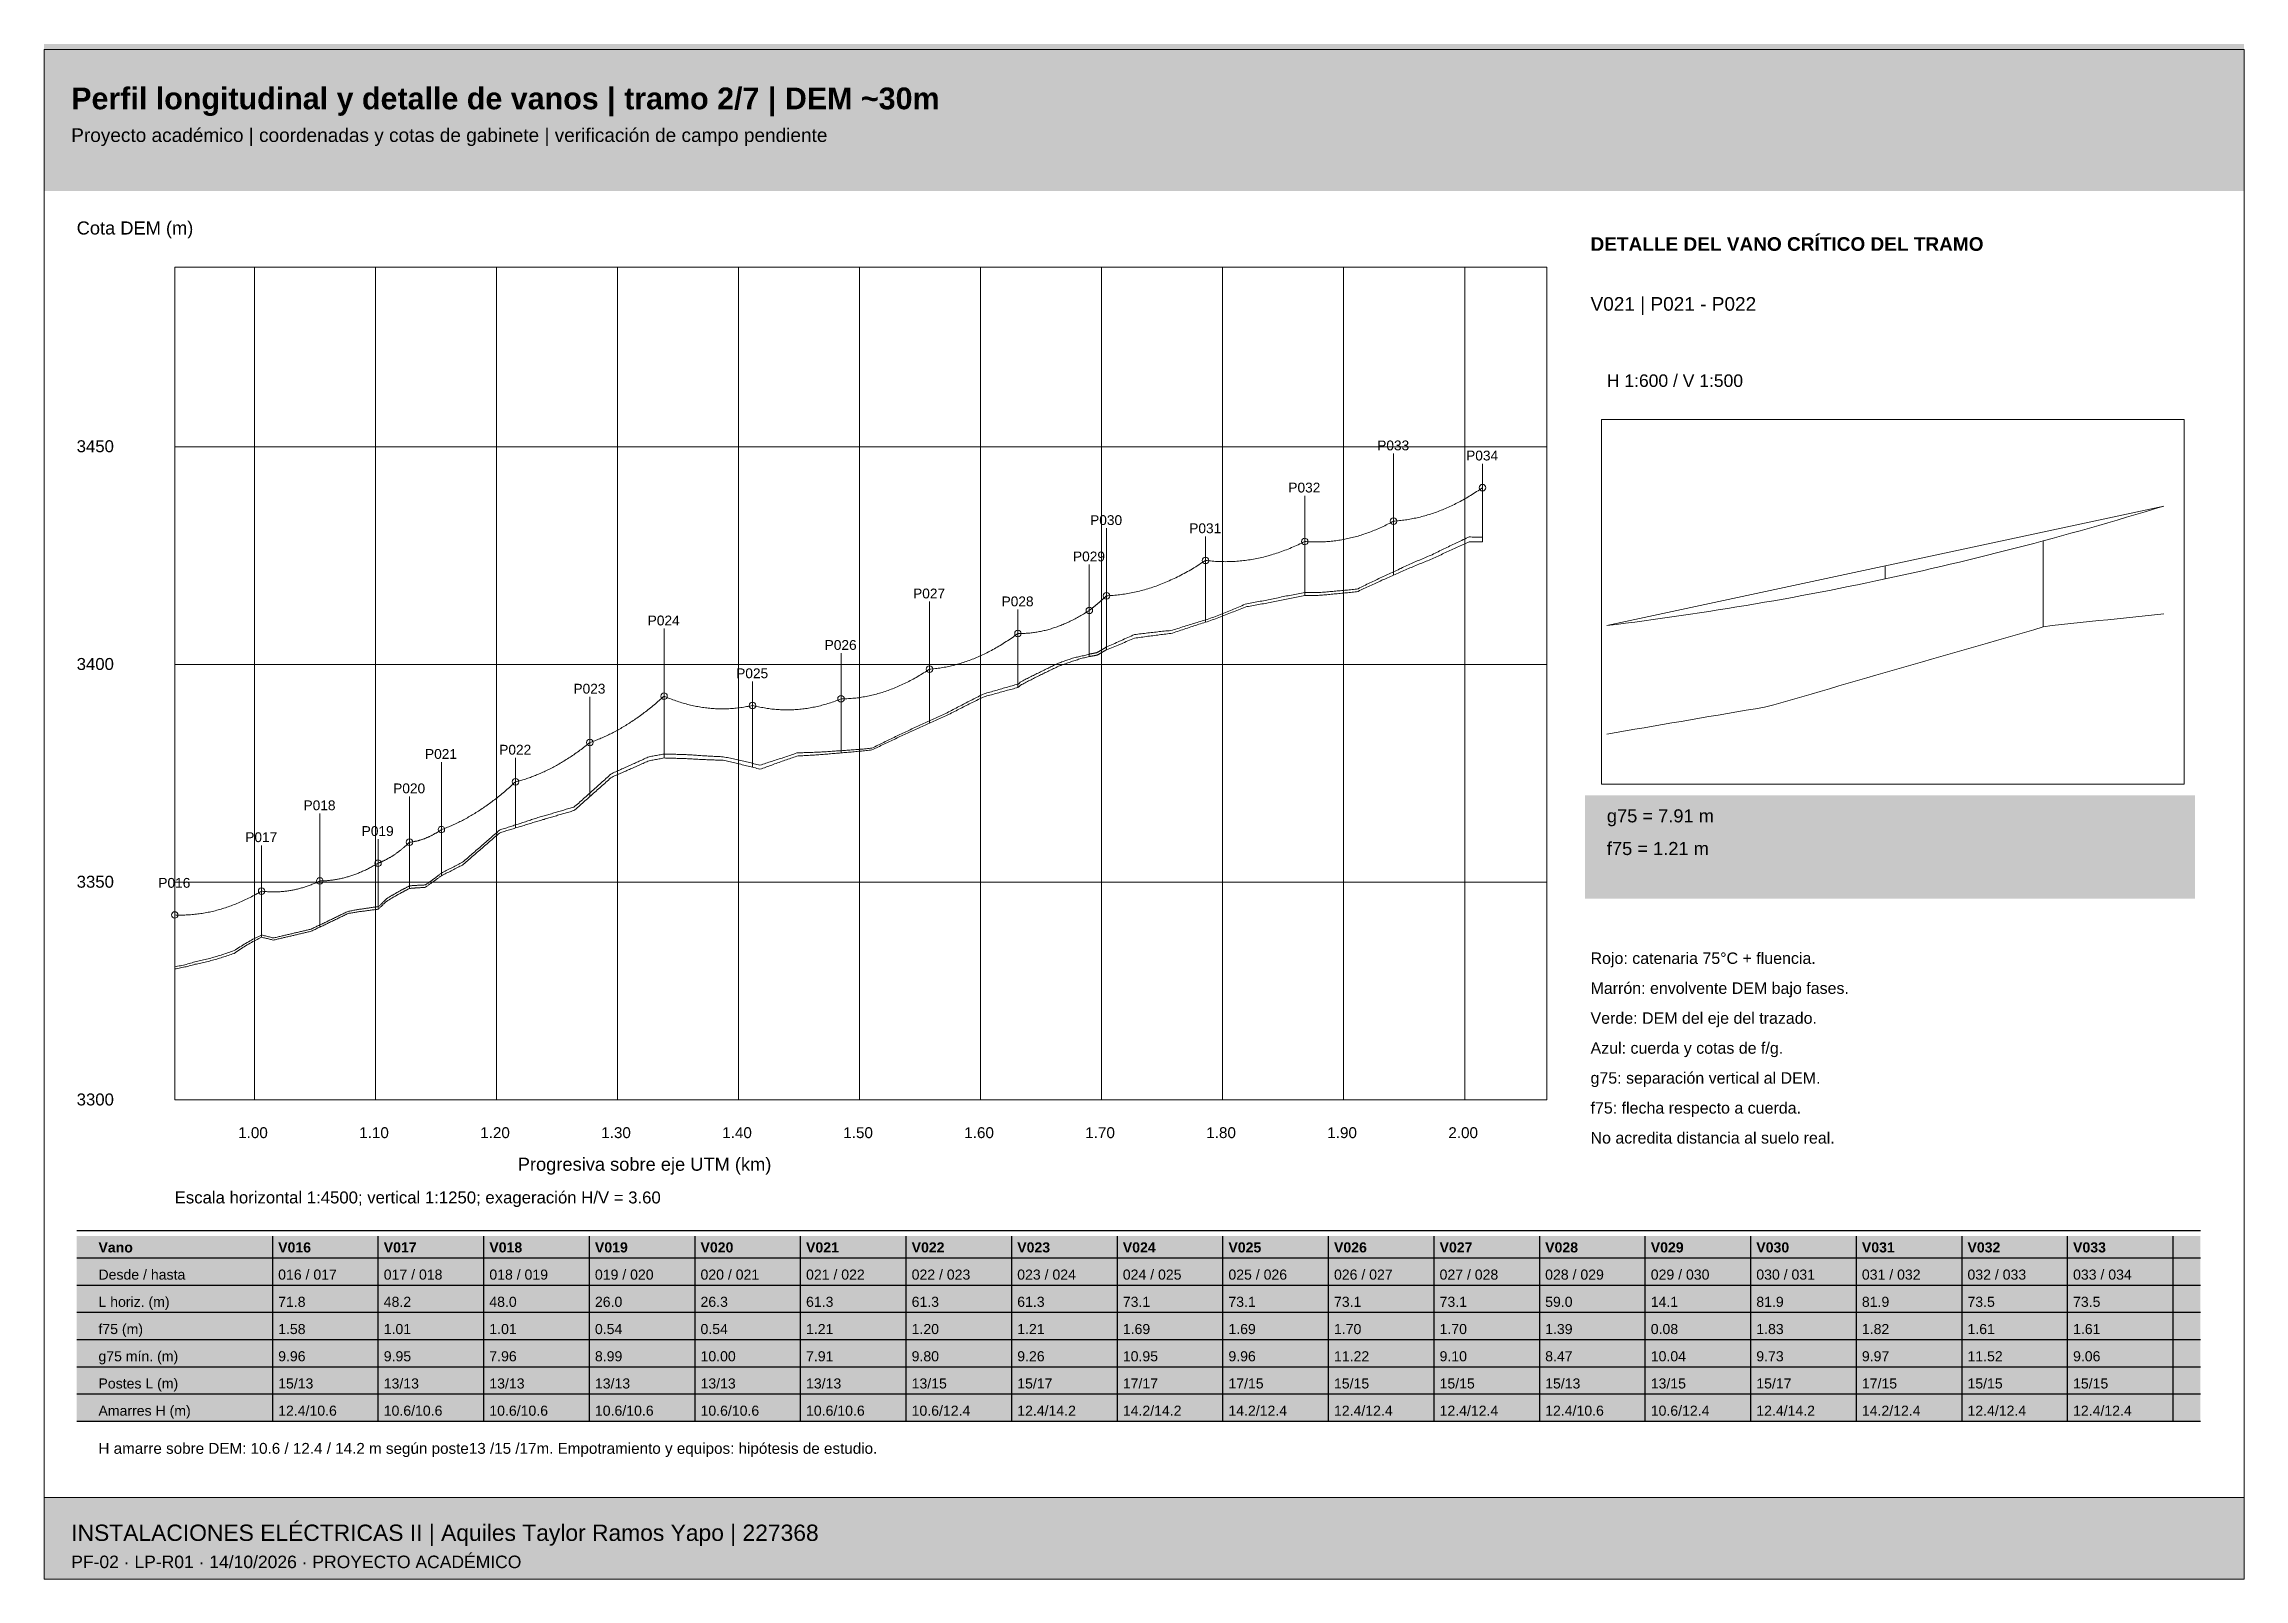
# Paper-space layout 'LP-PF-02' of a CAD drawing. Header units: metres, sheet in millimetres. Extents: x 8 to 412, y 8 to 290.
import ezdxf

# ---------------------------------------------------------------- set-up
doc = ezdxf.new("R2010")
doc.units = ezdxf.units.M
for name, color, linetype, lineweight, true_color in [('DETALLE', 7, 'Continuous', 13, 0x33434d), ('PERFIL_CONDUCTOR', 7, 'Continuous', 13, 0xc53643), ('PERFIL_TERRENO', 7, 'Continuous', 13, 0x976f49), ('PF_COTA', 7, 'Continuous', 0, 0x367db4), ('PF_EJE_DEM', 7, 'Continuous', 0, 0x53856e), ('PF_GRID', 7, 'Continuous', 0, 0xdee6ea), ('ROTULO', 7, 'Continuous', 13, 0x18364a)]:
    doc.layers.add(name, color=color, linetype=linetype, lineweight=lineweight, true_color=true_color)
doc.layers.add('PRESENTACION', color=7, linetype='Continuous')
doc.styles.add('Arial', font='arial.ttf')
doc.styles.add('Arial-Bold', font='arialbd.ttf')

psp = doc.layouts.new('LP-PF-02')

# ---------------------------------------------------------------- texts
at = {"layer": 'ROTULO', "color": 159, "true_color": 0x18364a, "style": 'Arial-Bold'}
for s, height, p in [('Perfil longitudinal y detalle de vanos | tramo 2/7 | DEM ~30m', 4, (13, 278)), ('DETALLE DEL VANO CRÍTICO DEL TRAMO', 2.5, (292, 252))]:
    psp.add_text(s, height=height, dxfattribs=at).set_placement(p)
at = {"layer": 'ROTULO', "color": 147, "true_color": 0x526b7b, "style": 'Arial'}
psp.add_text('Proyecto académico | coordenadas y cotas de gabinete | verificación de campo pendiente', height=2.5, dxfattribs=at).set_placement((13, 272))
at = {"layer": 'ROTULO'}
for s, height, style, p in [('Cota DEM (m)', 2.4, 'Arial', (14, 255)), ('V021 | P021 - P022', 2.5, 'Arial', (292, 241)), ('H 1:600 / V 1:500', 2.3, 'Arial', (295, 227)), ('3450', 2.2, 'Arial', (14, 215)), ('P033', 1.8, 'Arial', (252.83, 215.35)), ('P034', 1.8, 'Arial', (269.16, 213.49)), ('P032', 1.8, 'Arial', (236.51, 207.61)), ('P030', 1.8, 'Arial', (200.11, 201.63)), ('P031', 1.8, 'Arial', (218.31, 200.13)), ('P029', 1.8, 'Arial', (196.96, 194.95)), ('P027', 1.8, 'Arial', (167.6, 188.15)), ('P028', 1.8, 'Arial', (183.85, 186.7)), ('P024', 1.8, 'Arial', (118.86, 183.19)), ('P026', 1.8, 'Arial', (151.36, 178.69)), ('3400', 2.2, 'Arial', (14, 175)), ('P025', 1.8, 'Arial', (135.11, 173.49)), ('P023', 1.8, 'Arial', (105.23, 170.66)), ('P021', 1.8, 'Arial', (77.97, 158.67)), ('P022', 1.8, 'Arial', (91.6, 159.45)), ('P020', 1.8, 'Arial', (72.12, 152.35)), ('P018', 1.8, 'Arial', (55.66, 149.24)), ('P019', 1.8, 'Arial', (66.34, 144.51)), ('g75 = 7.91 m', 2.4, 'Arial', (295, 147)), ('P017', 1.8, 'Arial', (44.96, 143.38)), ('f75 = 1.21 m', 2.4, 'Arial', (295, 141)), ('3350', 2.2, 'Arial', (14, 135)), ('P016', 1.8, 'Arial', (29, 134.99)), ('Rojo: catenaria 75°C + fluencia.', 2.1, 'Arial', (292, 121)), ('Marrón: envolvente DEM bajo fases.', 2.1, 'Arial', (292, 115.5)), ('Verde: DEM del eje del trazado.', 2.1, 'Arial', (292, 110)), ('Azul: cuerda y cotas de f/g.', 2.1, 'Arial', (292, 104.5)), ('g75: separación vertical al DEM.', 2.1, 'Arial', (292, 99)), ('3300', 2.2, 'Arial', (14, 95)), ('f75: flecha respecto a cuerda.', 2.1, 'Arial', (292, 93.5)), ('1.00', 2, 'Arial', (43.66, 89)), ('1.10', 2, 'Arial', (65.89, 89)), ('1.20', 2, 'Arial', (88.11, 89)), ('1.30', 2, 'Arial', (110.33, 89)), ('1.40', 2, 'Arial', (132.55, 89)), ('1.50', 2, 'Arial', (154.78, 89)), ('1.60', 2, 'Arial', (177, 89)), ('1.70', 2, 'Arial', (199.22, 89)), ('1.80', 2, 'Arial', (221.44, 89)), ('1.90', 2, 'Arial', (243.66, 89)), ('2.00', 2, 'Arial', (265.89, 89)), ('No acredita distancia al suelo real.', 2.1, 'Arial', (292, 88)), ('Progresiva sobre eje UTM (km)', 2.4, 'Arial', (95, 83)), ('Escala horizontal 1:4500; vertical 1:1250; exageración H/V = 3.60', 2.2, 'Arial', (32, 77)), ('Vano', 1.85, 'Arial-Bold', (18, 68)), ('V016', 1.85, 'Arial-Bold', (51, 68)), ('V017', 1.85, 'Arial-Bold', (70.39, 68)), ('V018', 1.85, 'Arial-Bold', (89.78, 68)), ('V019', 1.85, 'Arial-Bold', (109.17, 68)), ('V020', 1.85, 'Arial-Bold', (128.56, 68)), ('V021', 1.85, 'Arial-Bold', (147.94, 68)), ('V022', 1.85, 'Arial-Bold', (167.33, 68)), ('V023', 1.85, 'Arial-Bold', (186.72, 68)), ('V024', 1.85, 'Arial-Bold', (206.11, 68)), ('V025', 1.85, 'Arial-Bold', (225.5, 68)), ('V026', 1.85, 'Arial-Bold', (244.89, 68)), ('V027', 1.85, 'Arial-Bold', (264.28, 68)), ('V028', 1.85, 'Arial-Bold', (283.67, 68)), ('V029', 1.85, 'Arial-Bold', (303.06, 68)), ('V030', 1.85, 'Arial-Bold', (322.44, 68)), ('V031', 1.85, 'Arial-Bold', (341.83, 68)), ('V032', 1.85, 'Arial-Bold', (361.22, 68)), ('V033', 1.85, 'Arial-Bold', (380.61, 68)), ('Desde / hasta', 1.85, 'Arial', (18, 63)), ('016 / 017', 1.85, 'Arial', (51, 63)), ('017 / 018', 1.85, 'Arial', (70.39, 63)), ('018 / 019', 1.85, 'Arial', (89.78, 63)), ('019 / 020', 1.85, 'Arial', (109.17, 63)), ('020 / 021', 1.85, 'Arial', (128.56, 63)), ('021 / 022', 1.85, 'Arial', (147.94, 63)), ('022 / 023', 1.85, 'Arial', (167.33, 63)), ('023 / 024', 1.85, 'Arial', (186.72, 63)), ('024 / 025', 1.85, 'Arial', (206.11, 63)), ('025 / 026', 1.85, 'Arial', (225.5, 63)), ('026 / 027', 1.85, 'Arial', (244.89, 63)), ('027 / 028', 1.85, 'Arial', (264.28, 63)), ('028 / 029', 1.85, 'Arial', (283.67, 63)), ('029 / 030', 1.85, 'Arial', (303.06, 63)), ('030 / 031', 1.85, 'Arial', (322.44, 63)), ('031 / 032', 1.85, 'Arial', (341.83, 63)), ('032 / 033', 1.85, 'Arial', (361.22, 63)), ('033 / 034', 1.85, 'Arial', (380.61, 63)), ('L horiz. (m)', 1.85, 'Arial', (18, 58)), ('71.8', 1.85, 'Arial', (51, 58)), ('48.2', 1.85, 'Arial', (70.39, 58)), ('48.0', 1.85, 'Arial', (89.78, 58)), ('26.0', 1.85, 'Arial', (109.17, 58)), ('26.3', 1.85, 'Arial', (128.56, 58)), ('61.3', 1.85, 'Arial', (147.94, 58)), ('61.3', 1.85, 'Arial', (167.33, 58)), ('61.3', 1.85, 'Arial', (186.72, 58)), ('73.1', 1.85, 'Arial', (206.11, 58)), ('73.1', 1.85, 'Arial', (225.5, 58)), ('73.1', 1.85, 'Arial', (244.89, 58)), ('73.1', 1.85, 'Arial', (264.28, 58)), ('59.0', 1.85, 'Arial', (283.67, 58)), ('14.1', 1.85, 'Arial', (303.06, 58)), ('81.9', 1.85, 'Arial', (322.44, 58)), ('81.9', 1.85, 'Arial', (341.83, 58)), ('73.5', 1.85, 'Arial', (361.22, 58)), ('73.5', 1.85, 'Arial', (380.61, 58)), ('f75 (m)', 1.85, 'Arial', (18, 53)), ('1.58', 1.85, 'Arial', (51, 53)), ('1.01', 1.85, 'Arial', (70.39, 53)), ('1.01', 1.85, 'Arial', (89.78, 53)), ('0.54', 1.85, 'Arial', (109.17, 53)), ('0.54', 1.85, 'Arial', (128.56, 53)), ('1.21', 1.85, 'Arial', (147.94, 53)), ('1.20', 1.85, 'Arial', (167.33, 53)), ('1.21', 1.85, 'Arial', (186.72, 53)), ('1.69', 1.85, 'Arial', (206.11, 53)), ('1.69', 1.85, 'Arial', (225.5, 53)), ('1.70', 1.85, 'Arial', (244.89, 53)), ('1.70', 1.85, 'Arial', (264.28, 53)), ('1.39', 1.85, 'Arial', (283.67, 53)), ('0.08', 1.85, 'Arial', (303.06, 53)), ('1.83', 1.85, 'Arial', (322.44, 53)), ('1.82', 1.85, 'Arial', (341.83, 53)), ('1.61', 1.85, 'Arial', (361.22, 53)), ('1.61', 1.85, 'Arial', (380.61, 53)), ('g75 mín. (m)', 1.85, 'Arial', (18, 48)), ('9.96', 1.85, 'Arial', (51, 48)), ('9.95', 1.85, 'Arial', (70.39, 48)), ('7.96', 1.85, 'Arial', (89.78, 48)), ('8.99', 1.85, 'Arial', (109.17, 48)), ('10.00', 1.85, 'Arial', (128.56, 48)), ('7.91', 1.85, 'Arial', (147.94, 48)), ('9.80', 1.85, 'Arial', (167.33, 48)), ('9.26', 1.85, 'Arial', (186.72, 48)), ('10.95', 1.85, 'Arial', (206.11, 48)), ('9.96', 1.85, 'Arial', (225.5, 48)), ('11.22', 1.85, 'Arial', (244.89, 48)), ('9.10', 1.85, 'Arial', (264.28, 48)), ('8.47', 1.85, 'Arial', (283.67, 48)), ('10.04', 1.85, 'Arial', (303.06, 48)), ('9.73', 1.85, 'Arial', (322.44, 48)), ('9.97', 1.85, 'Arial', (341.83, 48)), ('11.52', 1.85, 'Arial', (361.22, 48)), ('9.06', 1.85, 'Arial', (380.61, 48)), ('Postes L (m)', 1.85, 'Arial', (18, 43)), ('15/13', 1.85, 'Arial', (51, 43)), ('13/13', 1.85, 'Arial', (70.39, 43)), ('13/13', 1.85, 'Arial', (89.78, 43)), ('13/13', 1.85, 'Arial', (109.17, 43)), ('13/13', 1.85, 'Arial', (128.56, 43)), ('13/13', 1.85, 'Arial', (147.94, 43)), ('13/15', 1.85, 'Arial', (167.33, 43)), ('15/17', 1.85, 'Arial', (186.72, 43)), ('17/17', 1.85, 'Arial', (206.11, 43)), ('17/15', 1.85, 'Arial', (225.5, 43)), ('15/15', 1.85, 'Arial', (244.89, 43)), ('15/15', 1.85, 'Arial', (264.28, 43)), ('15/13', 1.85, 'Arial', (283.67, 43)), ('13/15', 1.85, 'Arial', (303.06, 43)), ('15/17', 1.85, 'Arial', (322.44, 43)), ('17/15', 1.85, 'Arial', (341.83, 43)), ('15/15', 1.85, 'Arial', (361.22, 43)), ('15/15', 1.85, 'Arial', (380.61, 43)), ('Amarres H (m)', 1.85, 'Arial', (18, 38)), ('12.4/10.6', 1.85, 'Arial', (51, 38)), ('10.6/10.6', 1.85, 'Arial', (70.39, 38)), ('10.6/10.6', 1.85, 'Arial', (89.78, 38)), ('10.6/10.6', 1.85, 'Arial', (109.17, 38)), ('10.6/10.6', 1.85, 'Arial', (128.56, 38)), ('10.6/10.6', 1.85, 'Arial', (147.94, 38)), ('10.6/12.4', 1.85, 'Arial', (167.33, 38)), ('12.4/14.2', 1.85, 'Arial', (186.72, 38)), ('14.2/14.2', 1.85, 'Arial', (206.11, 38)), ('14.2/12.4', 1.85, 'Arial', (225.5, 38)), ('12.4/12.4', 1.85, 'Arial', (244.89, 38)), ('12.4/12.4', 1.85, 'Arial', (264.28, 38)), ('12.4/10.6', 1.85, 'Arial', (283.67, 38)), ('10.6/12.4', 1.85, 'Arial', (303.06, 38)), ('12.4/14.2', 1.85, 'Arial', (322.44, 38)), ('14.2/12.4', 1.85, 'Arial', (341.83, 38)), ('12.4/12.4', 1.85, 'Arial', (361.22, 38)), ('12.4/12.4', 1.85, 'Arial', (380.61, 38)), ('H amarre sobre DEM: 10.6 / 12.4 / 14.2 m según poste13 /15 /17m. Empotramiento y equipos: hipótesis de estudio.', 2, 'Arial', (18, 31)), ('INSTALACIONES ELÉCTRICAS II | Aquiles Taylor Ramos Yapo | 227368', 3, 'Arial', (13, 15)), ('PF-02 · LP-R01 · 14/10/2026 · PROYECTO ACADÉMICO', 2.3, 'Arial', (13, 10))]:
    psp.add_text(s, height=height, dxfattribs=dict(at, style=style)).set_placement(p)

# ---------------------------------------------------------------- hatches: boundary and pattern name
at = {"layer": 'PRESENTACION', "true_color": 0xeef4f7}
for points in [[(8, 263), (412, 263), (412, 290), (8, 290)], [(291, 133), (403, 133), (403, 152), (291, 152)], [(8, 8), (412, 8), (412, 23), (8, 23)]]:
    psp.add_hatch(color=7, dxfattribs=at).paths.add_polyline_path(points)
at = {"layer": 'PRESENTACION', "true_color": 0x287d89}
psp.add_hatch(color=137, dxfattribs=at).paths.add_polyline_path([(8, 263), (11, 263), (11, 290), (8, 290)])
at = {"layer": 'PRESENTACION', "true_color": 0xe6eef2}
psp.add_hatch(color=7, dxfattribs=at).paths.add_polyline_path([(14, 64), (404, 64), (404, 71), (14, 71)])
at = {"layer": 'PRESENTACION', "true_color": 0xfff1d8}
psp.add_hatch(color=7, dxfattribs=at).paths.add_polyline_path([(146.94, 37), (166.33, 37), (166.33, 71), (146.94, 71)])
at = {"layer": 'PRESENTACION', "true_color": 0xf6f8fa}
psp.add_hatch(color=7, dxfattribs=at).paths.add_polyline_path([(14, 37), (404, 37), (404, 64), (14, 64)])

# ---------------------------------------------------------------- linework, layer by layer
at = {"layer": 'DETALLE'}
for p, q in [((272.16, 198.57), (272.16, 208.49)), ((255.83, 192.43), (255.83, 202.35)), ((239.51, 188.69), (239.51, 198.61)), ((221.31, 183.77), (221.31, 195.13)), ((199.96, 177.47), (199.96, 185.95)), ((203.11, 178.71), (203.11, 188.63)), ((186.85, 171.78), (186.85, 181.7)), ((170.6, 165.23), (170.6, 175.15)), ((121.86, 158.83), (121.86, 170.19)), ((154.36, 159.77), (154.36, 169.69)), ((138.11, 157.13), (138.11, 168.49)), ((108.23, 151.74), (108.23, 161.66)), ((94.6, 145.97), (94.6, 154.45)), ((80.97, 137.19), (80.97, 145.67)), ((75.12, 134.87), (75.12, 143.35)), ((69.34, 131.03), (69.34, 139.51)), ((47.96, 125.9), (47.96, 134.38)), ((58.66, 127.76), (58.66, 136.24)), ((32, 120.07), (32, 129.99))]:
    psp.add_line(p, q, dxfattribs=at)
for points in [[(32, 96), (284, 96), (284, 249), (32, 249)], [(294, 154), (401, 154), (401, 221), (294, 221)]]:
    psp.add_lwpolyline(points, close=True, dxfattribs=at)
for centre in [(272.16, 208.49), (255.83, 202.35), (239.51, 198.61), (221.31, 195.13), (199.96, 185.95), (203.11, 188.63), (186.85, 181.7), (170.6, 175.15), (121.86, 170.19), (154.36, 169.69), (138.11, 168.49), (108.23, 161.66), (94.6, 154.45), (80.97, 145.67), (75.12, 143.35), (69.34, 139.51), (47.96, 134.38), (58.66, 136.24), (32, 129.99)]:
    psp.add_circle(centre, 0.6, dxfattribs=at)
at = {"layer": 'PERFIL_CONDUCTOR'}
for points in [[(255.83, 202.35), (256.1, 202.36), (256.38, 202.38), (256.65, 202.41), (256.92, 202.43), (257.19, 202.46), (257.46, 202.5), (257.74, 202.53), (258.01, 202.57), (258.28, 202.61), (258.55, 202.65), (258.82, 202.7), (259.1, 202.75), (259.37, 202.8), (259.64, 202.86), (259.91, 202.91), (260.19, 202.97), (260.46, 203.04), (260.73, 203.1), (261, 203.17), (261.27, 203.25), (261.55, 203.32), (261.82, 203.4), (262.09, 203.48), (262.36, 203.56), (262.63, 203.65), (262.91, 203.74), (263.18, 203.83), (263.45, 203.93), (263.72, 204.02), (263.99, 204.13), (264.27, 204.23), (264.54, 204.34), (264.81, 204.44), (265.08, 204.56), (265.35, 204.67), (265.63, 204.79), (265.9, 204.91), (266.17, 205.03), (266.44, 205.16), (266.72, 205.29), (266.99, 205.42), (267.26, 205.56), (267.53, 205.7), (267.8, 205.84), (268.08, 205.98), (268.35, 206.13), (268.62, 206.28), (268.89, 206.43), (269.16, 206.59), (269.44, 206.74), (269.71, 206.91), (269.98, 207.07), (270.25, 207.24), (270.52, 207.41), (270.8, 207.58), (271.07, 207.76), (271.34, 207.93), (271.61, 208.12), (271.88, 208.3), (272.16, 208.49)], [(239.51, 198.61), (239.78, 198.59), (240.05, 198.57), (240.32, 198.55), (240.6, 198.54), (240.87, 198.53), (241.14, 198.52), (241.41, 198.51), (241.68, 198.51), (241.96, 198.51), (242.23, 198.52), (242.5, 198.52), (242.77, 198.53), (243.04, 198.54), (243.32, 198.56), (243.59, 198.58), (243.86, 198.6), (244.13, 198.62), (244.4, 198.65), (244.68, 198.68), (244.95, 198.71), (245.22, 198.75), (245.49, 198.78), (245.77, 198.82), (246.04, 198.87), (246.31, 198.91), (246.58, 198.96), (246.85, 199.02), (247.13, 199.07), (247.4, 199.13), (247.67, 199.19), (247.94, 199.25), (248.21, 199.32), (248.49, 199.39), (248.76, 199.46), (249.03, 199.54), (249.3, 199.61), (249.57, 199.69), (249.85, 199.78), (250.12, 199.87), (250.39, 199.95), (250.66, 200.05), (250.93, 200.14), (251.21, 200.24), (251.48, 200.34), (251.75, 200.44), (252.02, 200.55), (252.3, 200.66), (252.57, 200.77), (252.84, 200.89), (253.11, 201.01), (253.38, 201.13), (253.66, 201.25), (253.93, 201.38), (254.2, 201.51), (254.47, 201.64), (254.74, 201.78), (255.02, 201.91), (255.29, 202.05), (255.56, 202.2), (255.83, 202.35)], [(295, 183.17), (296.7, 183.38), (298.41, 183.59), (300.11, 183.81), (301.82, 184.03), (303.52, 184.26), (305.22, 184.5), (306.93, 184.74), (308.63, 184.98), (310.34, 185.23), (312.04, 185.49), (313.75, 185.75), (315.45, 186.02), (317.15, 186.29), (318.86, 186.57), (320.56, 186.85), (322.27, 187.14), (323.97, 187.43), (325.67, 187.73), (327.38, 188.03), (329.08, 188.34), (330.79, 188.66), (332.49, 188.98), (334.19, 189.3), (335.9, 189.63), (337.6, 189.97), (339.31, 190.31), (341.01, 190.66), (342.71, 191.01), (344.42, 191.36), (346.12, 191.73), (347.83, 192.1), (349.53, 192.47), (351.24, 192.85), (352.94, 193.23), (354.64, 193.62), (356.35, 194.02), (358.05, 194.42), (359.76, 194.82), (361.46, 195.23), (363.16, 195.65), (364.87, 196.07), (366.57, 196.5), (368.28, 196.93), (369.98, 197.37), (371.68, 197.81), (373.39, 198.26), (375.09, 198.72), (376.8, 199.18), (378.5, 199.64), (380.21, 200.11), (381.91, 200.59), (383.61, 201.07), (385.32, 201.56), (387.02, 202.05), (388.73, 202.55), (390.43, 203.05), (392.13, 203.56), (393.84, 204.07), (395.54, 204.59), (397.25, 205.12)], [(221.31, 195.13), (221.61, 195.09), (221.91, 195.06), (222.22, 195.03), (222.52, 195), (222.82, 194.98), (223.13, 194.95), (223.43, 194.94), (223.73, 194.92), (224.04, 194.91), (224.34, 194.9), (224.64, 194.9), (224.95, 194.89), (225.25, 194.9), (225.55, 194.9), (225.86, 194.91), (226.16, 194.92), (226.46, 194.93), (226.77, 194.95), (227.07, 194.97), (227.37, 195), (227.68, 195.02), (227.98, 195.05), (228.28, 195.09), (228.59, 195.12), (228.89, 195.16), (229.19, 195.21), (229.5, 195.25), (229.8, 195.3), (230.1, 195.36), (230.41, 195.41), (230.71, 195.47), (231.01, 195.54), (231.32, 195.6), (231.62, 195.67), (231.92, 195.74), (232.23, 195.82), (232.53, 195.9), (232.83, 195.98), (233.14, 196.07), (233.44, 196.15), (233.74, 196.25), (234.05, 196.34), (234.35, 196.44), (234.65, 196.54), (234.96, 196.65), (235.26, 196.75), (235.56, 196.86), (235.87, 196.98), (236.17, 197.1), (236.47, 197.22), (236.78, 197.34), (237.08, 197.47), (237.38, 197.6), (237.69, 197.73), (237.99, 197.87), (238.29, 198.01), (238.6, 198.16), (238.9, 198.3), (239.2, 198.45), (239.51, 198.61)], [(203.11, 188.63), (203.41, 188.65), (203.71, 188.66), (204.02, 188.68), (204.32, 188.7), (204.62, 188.73), (204.93, 188.76), (205.23, 188.79), (205.53, 188.82), (205.84, 188.86), (206.14, 188.91), (206.44, 188.95), (206.75, 189), (207.05, 189.05), (207.35, 189.1), (207.66, 189.16), (207.96, 189.22), (208.26, 189.29), (208.57, 189.36), (208.87, 189.43), (209.17, 189.5), (209.48, 189.58), (209.78, 189.66), (210.08, 189.74), (210.39, 189.83), (210.69, 189.92), (210.99, 190.01), (211.3, 190.11), (211.6, 190.21), (211.9, 190.31), (212.21, 190.42), (212.51, 190.53), (212.81, 190.64), (213.12, 190.76), (213.42, 190.88), (213.72, 191), (214.03, 191.13), (214.33, 191.26), (214.63, 191.39), (214.94, 191.53), (215.24, 191.66), (215.54, 191.81), (215.85, 191.95), (216.15, 192.1), (216.45, 192.25), (216.76, 192.41), (217.06, 192.57), (217.36, 192.73), (217.67, 192.89), (217.97, 193.06), (218.27, 193.23), (218.58, 193.41), (218.88, 193.59), (219.18, 193.77), (219.49, 193.95), (219.79, 194.14), (220.09, 194.33), (220.4, 194.53), (220.7, 194.72), (221, 194.93), (221.31, 195.13)], [(186.85, 181.7), (187.07, 181.7), (187.29, 181.7), (187.51, 181.7), (187.72, 181.71), (187.94, 181.72), (188.16, 181.73), (188.38, 181.74), (188.6, 181.76), (188.82, 181.77), (189.04, 181.79), (189.25, 181.82), (189.47, 181.84), (189.69, 181.87), (189.91, 181.9), (190.13, 181.93), (190.35, 181.97), (190.57, 182), (190.78, 182.04), (191, 182.09), (191.22, 182.13), (191.44, 182.18), (191.66, 182.23), (191.88, 182.28), (192.1, 182.34), (192.31, 182.39), (192.53, 182.45), (192.75, 182.52), (192.97, 182.58), (193.19, 182.65), (193.41, 182.72), (193.63, 182.79), (193.84, 182.86), (194.06, 182.94), (194.28, 183.02), (194.5, 183.1), (194.72, 183.19), (194.94, 183.27), (195.16, 183.36), (195.37, 183.45), (195.59, 183.55), (195.81, 183.64), (196.03, 183.74), (196.25, 183.85), (196.47, 183.95), (196.69, 184.06), (196.9, 184.17), (197.12, 184.28), (197.34, 184.39), (197.56, 184.51), (197.78, 184.63), (198, 184.75), (198.22, 184.87), (198.43, 185), (198.65, 185.13), (198.87, 185.26), (199.09, 185.39), (199.31, 185.53), (199.53, 185.67), (199.75, 185.81), (199.96, 185.95)], [(199.96, 185.95), (200.02, 185.99), (200.07, 186.03), (200.12, 186.07), (200.17, 186.12), (200.23, 186.16), (200.28, 186.2), (200.33, 186.24), (200.38, 186.28), (200.44, 186.32), (200.49, 186.36), (200.54, 186.41), (200.59, 186.45), (200.64, 186.49), (200.7, 186.53), (200.75, 186.57), (200.8, 186.62), (200.85, 186.66), (200.91, 186.7), (200.96, 186.75), (201.01, 186.79), (201.06, 186.83), (201.12, 186.87), (201.17, 186.92), (201.22, 186.96), (201.27, 187.01), (201.33, 187.05), (201.38, 187.09), (201.43, 187.14), (201.48, 187.18), (201.54, 187.23), (201.59, 187.27), (201.64, 187.32), (201.69, 187.36), (201.74, 187.41), (201.8, 187.45), (201.85, 187.5), (201.9, 187.54), (201.95, 187.59), (202.01, 187.64), (202.06, 187.68), (202.11, 187.73), (202.16, 187.77), (202.22, 187.82), (202.27, 187.87), (202.32, 187.91), (202.37, 187.96), (202.43, 188.01), (202.48, 188.05), (202.53, 188.1), (202.58, 188.15), (202.64, 188.2), (202.69, 188.25), (202.74, 188.29), (202.79, 188.34), (202.84, 188.39), (202.9, 188.44), (202.95, 188.49), (203, 188.53), (203.05, 188.58), (203.11, 188.63)], [(170.6, 175.15), (170.87, 175.17), (171.15, 175.2), (171.42, 175.22), (171.69, 175.25), (171.96, 175.28), (172.23, 175.32), (172.5, 175.36), (172.77, 175.4), (173.04, 175.44), (173.31, 175.49), (173.58, 175.54), (173.85, 175.59), (174.12, 175.65), (174.39, 175.71), (174.67, 175.77), (174.94, 175.84), (175.21, 175.91), (175.48, 175.98), (175.75, 176.05), (176.02, 176.13), (176.29, 176.21), (176.56, 176.29), (176.83, 176.38), (177.1, 176.47), (177.37, 176.56), (177.64, 176.66), (177.91, 176.75), (178.19, 176.86), (178.46, 176.96), (178.73, 177.07), (179, 177.18), (179.27, 177.29), (179.54, 177.41), (179.81, 177.53), (180.08, 177.65), (180.35, 177.78), (180.62, 177.9), (180.89, 178.04), (181.16, 178.17), (181.43, 178.31), (181.71, 178.45), (181.98, 178.59), (182.25, 178.74), (182.52, 178.89), (182.79, 179.04), (183.06, 179.2), (183.33, 179.36), (183.6, 179.52), (183.87, 179.68), (184.14, 179.85), (184.41, 180.02), (184.68, 180.2), (184.95, 180.37), (185.23, 180.55), (185.5, 180.74), (185.77, 180.92), (186.04, 181.11), (186.31, 181.31), (186.58, 181.5), (186.85, 181.7)], [(154.36, 169.69), (154.63, 169.69), (154.9, 169.69), (155.17, 169.7), (155.44, 169.71), (155.71, 169.73), (155.98, 169.75), (156.25, 169.77), (156.52, 169.79), (156.79, 169.82), (157.06, 169.84), (157.34, 169.88), (157.61, 169.91), (157.88, 169.95), (158.15, 169.99), (158.42, 170.04), (158.69, 170.08), (158.96, 170.13), (159.23, 170.19), (159.5, 170.24), (159.77, 170.3), (160.04, 170.37), (160.31, 170.43), (160.58, 170.5), (160.86, 170.57), (161.13, 170.65), (161.4, 170.72), (161.67, 170.8), (161.94, 170.89), (162.21, 170.97), (162.48, 171.06), (162.75, 171.16), (163.02, 171.25), (163.29, 171.35), (163.56, 171.45), (163.83, 171.56), (164.1, 171.66), (164.38, 171.77), (164.65, 171.89), (164.92, 172), (165.19, 172.12), (165.46, 172.25), (165.73, 172.37), (166, 172.5), (166.27, 172.63), (166.54, 172.77), (166.81, 172.91), (167.08, 173.05), (167.35, 173.19), (167.62, 173.34), (167.9, 173.49), (168.17, 173.64), (168.44, 173.8), (168.71, 173.96), (168.98, 174.12), (169.25, 174.28), (169.52, 174.45), (169.79, 174.62), (170.06, 174.8), (170.33, 174.97), (170.6, 175.15)], [(108.23, 161.66), (108.46, 161.74), (108.69, 161.82), (108.91, 161.9), (109.14, 161.99), (109.37, 162.08), (109.59, 162.17), (109.82, 162.26), (110.05, 162.35), (110.28, 162.45), (110.5, 162.55), (110.73, 162.65), (110.96, 162.75), (111.18, 162.85), (111.41, 162.96), (111.64, 163.07), (111.87, 163.18), (112.09, 163.29), (112.32, 163.41), (112.55, 163.53), (112.78, 163.64), (113, 163.77), (113.23, 163.89), (113.46, 164.02), (113.68, 164.14), (113.91, 164.27), (114.14, 164.41), (114.37, 164.54), (114.59, 164.68), (114.82, 164.82), (115.05, 164.96), (115.27, 165.1), (115.5, 165.25), (115.73, 165.39), (115.96, 165.54), (116.18, 165.69), (116.41, 165.85), (116.64, 166), (116.87, 166.16), (117.09, 166.32), (117.32, 166.48), (117.55, 166.65), (117.77, 166.82), (118, 166.98), (118.23, 167.16), (118.46, 167.33), (118.68, 167.5), (118.91, 167.68), (119.14, 167.86), (119.36, 168.04), (119.59, 168.23), (119.82, 168.41), (120.05, 168.6), (120.27, 168.79), (120.5, 168.99), (120.73, 169.18), (120.96, 169.38), (121.18, 169.58), (121.41, 169.78), (121.64, 169.98), (121.86, 170.19)], [(121.86, 170.19), (122.13, 170.07), (122.41, 169.96), (122.68, 169.84), (122.95, 169.74), (123.22, 169.63), (123.49, 169.53), (123.76, 169.43), (124.03, 169.34), (124.3, 169.24), (124.57, 169.15), (124.84, 169.07), (125.11, 168.98), (125.38, 168.9), (125.65, 168.82), (125.93, 168.75), (126.2, 168.68), (126.47, 168.61), (126.74, 168.54), (127.01, 168.48), (127.28, 168.42), (127.55, 168.36), (127.82, 168.31), (128.09, 168.26), (128.36, 168.21), (128.63, 168.17), (128.9, 168.12), (129.17, 168.09), (129.45, 168.05), (129.72, 168.02), (129.99, 167.99), (130.26, 167.96), (130.53, 167.94), (130.8, 167.92), (131.07, 167.9), (131.34, 167.88), (131.61, 167.87), (131.88, 167.86), (132.15, 167.86), (132.42, 167.86), (132.69, 167.86), (132.97, 167.86), (133.24, 167.87), (133.51, 167.88), (133.78, 167.89), (134.05, 167.9), (134.32, 167.92), (134.59, 167.94), (134.86, 167.97), (135.13, 167.99), (135.4, 168.02), (135.67, 168.06), (135.94, 168.09), (136.21, 168.13), (136.49, 168.18), (136.76, 168.22), (137.03, 168.27), (137.3, 168.32), (137.57, 168.38), (137.84, 168.43), (138.11, 168.49)], [(138.11, 168.49), (138.38, 168.42), (138.65, 168.36), (138.92, 168.3), (139.19, 168.24), (139.46, 168.18), (139.74, 168.13), (140.01, 168.08), (140.28, 168.03), (140.55, 167.98), (140.82, 167.94), (141.09, 167.9), (141.36, 167.87), (141.63, 167.83), (141.9, 167.8), (142.17, 167.78), (142.44, 167.75), (142.71, 167.73), (142.98, 167.72), (143.26, 167.7), (143.53, 167.69), (143.8, 167.68), (144.07, 167.68), (144.34, 167.67), (144.61, 167.67), (144.88, 167.68), (145.15, 167.68), (145.42, 167.69), (145.69, 167.7), (145.96, 167.72), (146.23, 167.74), (146.5, 167.76), (146.78, 167.78), (147.05, 167.81), (147.32, 167.84), (147.59, 167.87), (147.86, 167.91), (148.13, 167.95), (148.4, 167.99), (148.67, 168.04), (148.94, 168.09), (149.21, 168.14), (149.48, 168.19), (149.75, 168.25), (150.02, 168.31), (150.3, 168.37), (150.57, 168.44), (150.84, 168.51), (151.11, 168.58), (151.38, 168.66), (151.65, 168.74), (151.92, 168.82), (152.19, 168.9), (152.46, 168.99), (152.73, 169.08), (153, 169.17), (153.27, 169.27), (153.54, 169.37), (153.82, 169.47), (154.09, 169.58), (154.36, 169.69)], [(94.6, 154.45), (94.83, 154.5), (95.05, 154.56), (95.28, 154.62), (95.51, 154.69), (95.73, 154.75), (95.96, 154.82), (96.19, 154.89), (96.42, 154.96), (96.64, 155.04), (96.87, 155.12), (97.1, 155.19), (97.32, 155.27), (97.55, 155.36), (97.78, 155.44), (98.01, 155.53), (98.23, 155.62), (98.46, 155.71), (98.69, 155.8), (98.92, 155.9), (99.14, 156), (99.37, 156.1), (99.6, 156.2), (99.82, 156.3), (100.05, 156.41), (100.28, 156.52), (100.51, 156.63), (100.73, 156.74), (100.96, 156.86), (101.19, 156.97), (101.41, 157.09), (101.64, 157.21), (101.87, 157.34), (102.1, 157.46), (102.32, 157.59), (102.55, 157.72), (102.78, 157.85), (103.01, 157.98), (103.23, 158.12), (103.46, 158.26), (103.69, 158.4), (103.91, 158.54), (104.14, 158.69), (104.37, 158.83), (104.6, 158.98), (104.82, 159.13), (105.05, 159.29), (105.28, 159.44), (105.5, 159.6), (105.73, 159.76), (105.96, 159.92), (106.19, 160.09), (106.41, 160.25), (106.64, 160.42), (106.87, 160.59), (107.09, 160.76), (107.32, 160.94), (107.55, 161.12), (107.78, 161.29), (108, 161.48), (108.23, 161.66)], [(80.97, 145.67), (81.19, 145.75), (81.42, 145.84), (81.65, 145.92), (81.87, 146.01), (82.1, 146.11), (82.33, 146.2), (82.56, 146.3), (82.78, 146.39), (83.01, 146.49), (83.24, 146.6), (83.46, 146.7), (83.69, 146.81), (83.92, 146.92), (84.15, 147.03), (84.37, 147.14), (84.6, 147.25), (84.83, 147.37), (85.06, 147.49), (85.28, 147.61), (85.51, 147.74), (85.74, 147.86), (85.96, 147.99), (86.19, 148.12), (86.42, 148.25), (86.65, 148.39), (86.87, 148.52), (87.1, 148.66), (87.33, 148.8), (87.55, 148.95), (87.78, 149.09), (88.01, 149.24), (88.24, 149.39), (88.46, 149.54), (88.69, 149.69), (88.92, 149.85), (89.15, 150.01), (89.37, 150.17), (89.6, 150.33), (89.83, 150.49), (90.05, 150.66), (90.28, 150.83), (90.51, 151), (90.74, 151.17), (90.96, 151.35), (91.19, 151.53), (91.42, 151.7), (91.64, 151.89), (91.87, 152.07), (92.1, 152.26), (92.33, 152.44), (92.55, 152.64), (92.78, 152.83), (93.01, 153.02), (93.23, 153.22), (93.46, 153.42), (93.69, 153.62), (93.92, 153.82), (94.14, 154.03), (94.37, 154.24), (94.6, 154.45)], [(75.12, 143.35), (75.22, 143.36), (75.31, 143.37), (75.41, 143.38), (75.51, 143.39), (75.61, 143.41), (75.7, 143.42), (75.8, 143.44), (75.9, 143.46), (76, 143.48), (76.09, 143.5), (76.19, 143.52), (76.29, 143.54), (76.39, 143.56), (76.48, 143.58), (76.58, 143.61), (76.68, 143.63), (76.78, 143.66), (76.87, 143.68), (76.97, 143.71), (77.07, 143.74), (77.17, 143.77), (77.26, 143.8), (77.36, 143.83), (77.46, 143.86), (77.56, 143.9), (77.65, 143.93), (77.75, 143.97), (77.85, 144), (77.95, 144.04), (78.04, 144.08), (78.14, 144.12), (78.24, 144.16), (78.33, 144.2), (78.43, 144.24), (78.53, 144.28), (78.63, 144.33), (78.72, 144.37), (78.82, 144.42), (78.92, 144.46), (79.02, 144.51), (79.11, 144.56), (79.21, 144.61), (79.31, 144.66), (79.41, 144.71), (79.5, 144.77), (79.6, 144.82), (79.7, 144.87), (79.8, 144.93), (79.89, 144.99), (79.99, 145.04), (80.09, 145.1), (80.19, 145.16), (80.28, 145.22), (80.38, 145.28), (80.48, 145.34), (80.58, 145.41), (80.67, 145.47), (80.77, 145.54), (80.87, 145.6), (80.97, 145.67)], [(69.34, 139.51), (69.44, 139.55), (69.53, 139.58), (69.63, 139.62), (69.73, 139.66), (69.82, 139.7), (69.92, 139.74), (70.02, 139.78), (70.11, 139.82), (70.21, 139.87), (70.3, 139.91), (70.4, 139.96), (70.5, 140), (70.59, 140.05), (70.69, 140.1), (70.79, 140.15), (70.88, 140.2), (70.98, 140.25), (71.08, 140.3), (71.17, 140.35), (71.27, 140.41), (71.36, 140.46), (71.46, 140.52), (71.56, 140.57), (71.65, 140.63), (71.75, 140.69), (71.85, 140.75), (71.94, 140.81), (72.04, 140.87), (72.13, 140.93), (72.23, 141), (72.33, 141.06), (72.42, 141.13), (72.52, 141.19), (72.62, 141.26), (72.71, 141.33), (72.81, 141.4), (72.9, 141.47), (73, 141.54), (73.1, 141.61), (73.19, 141.68), (73.29, 141.76), (73.39, 141.83), (73.48, 141.91), (73.58, 141.98), (73.68, 142.06), (73.77, 142.14), (73.87, 142.22), (73.96, 142.3), (74.06, 142.38), (74.16, 142.47), (74.25, 142.55), (74.35, 142.63), (74.45, 142.72), (74.54, 142.81), (74.64, 142.89), (74.73, 142.98), (74.83, 143.07), (74.93, 143.16), (75.02, 143.25), (75.12, 143.35)], [(58.66, 136.24), (58.84, 136.25), (59.02, 136.25), (59.2, 136.25), (59.38, 136.26), (59.55, 136.27), (59.73, 136.28), (59.91, 136.29), (60.09, 136.31), (60.27, 136.32), (60.44, 136.34), (60.62, 136.36), (60.8, 136.38), (60.98, 136.4), (61.16, 136.43), (61.33, 136.46), (61.51, 136.48), (61.69, 136.51), (61.87, 136.55), (62.05, 136.58), (62.22, 136.62), (62.4, 136.65), (62.58, 136.69), (62.76, 136.73), (62.94, 136.78), (63.11, 136.82), (63.29, 136.87), (63.47, 136.92), (63.65, 136.97), (63.83, 137.02), (64, 137.07), (64.18, 137.13), (64.36, 137.18), (64.54, 137.24), (64.72, 137.3), (64.89, 137.36), (65.07, 137.43), (65.25, 137.49), (65.43, 137.56), (65.6, 137.63), (65.78, 137.7), (65.96, 137.78), (66.14, 137.85), (66.32, 137.93), (66.49, 138.01), (66.67, 138.09), (66.85, 138.17), (67.03, 138.25), (67.21, 138.34), (67.38, 138.43), (67.56, 138.52), (67.74, 138.61), (67.92, 138.7), (68.1, 138.8), (68.27, 138.89), (68.45, 138.99), (68.63, 139.09), (68.81, 139.19), (68.99, 139.3), (69.16, 139.4), (69.34, 139.51)], [(32, 129.99), (32.27, 129.98), (32.53, 129.97), (32.8, 129.97), (33.06, 129.97), (33.33, 129.97), (33.6, 129.97), (33.86, 129.98), (34.13, 129.99), (34.39, 130), (34.66, 130.02), (34.93, 130.04), (35.19, 130.06), (35.46, 130.08), (35.72, 130.11), (35.99, 130.14), (36.26, 130.17), (36.52, 130.21), (36.79, 130.24), (37.05, 130.28), (37.32, 130.33), (37.59, 130.37), (37.85, 130.42), (38.12, 130.48), (38.38, 130.53), (38.65, 130.59), (38.92, 130.65), (39.18, 130.71), (39.45, 130.78), (39.71, 130.85), (39.98, 130.92), (40.25, 130.99), (40.51, 131.07), (40.78, 131.15), (41.04, 131.23), (41.31, 131.32), (41.58, 131.41), (41.84, 131.5), (42.11, 131.59), (42.37, 131.69), (42.64, 131.79), (42.91, 131.89), (43.17, 132), (43.44, 132.11), (43.7, 132.22), (43.97, 132.33), (44.24, 132.45), (44.5, 132.57), (44.77, 132.69), (45.03, 132.81), (45.3, 132.94), (45.57, 133.07), (45.83, 133.21), (46.1, 133.34), (46.37, 133.48), (46.63, 133.62), (46.9, 133.77), (47.16, 133.92), (47.43, 134.07), (47.7, 134.22), (47.96, 134.38)], [(47.96, 134.38), (48.14, 134.35), (48.32, 134.33), (48.5, 134.32), (48.67, 134.3), (48.85, 134.28), (49.03, 134.27), (49.21, 134.26), (49.39, 134.25), (49.57, 134.24), (49.75, 134.24), (49.92, 134.23), (50.1, 134.23), (50.28, 134.23), (50.46, 134.23), (50.64, 134.24), (50.82, 134.24), (50.99, 134.25), (51.17, 134.26), (51.35, 134.27), (51.53, 134.28), (51.71, 134.29), (51.89, 134.31), (52.06, 134.33), (52.24, 134.35), (52.42, 134.37), (52.6, 134.39), (52.78, 134.42), (52.96, 134.44), (53.13, 134.47), (53.31, 134.5), (53.49, 134.53), (53.67, 134.57), (53.85, 134.6), (54.03, 134.64), (54.2, 134.68), (54.38, 134.72), (54.56, 134.76), (54.74, 134.81), (54.92, 134.85), (55.1, 134.9), (55.28, 134.95), (55.45, 135), (55.63, 135.06), (55.81, 135.11), (55.99, 135.17), (56.17, 135.23), (56.35, 135.29), (56.52, 135.35), (56.7, 135.42), (56.88, 135.48), (57.06, 135.55), (57.24, 135.62), (57.42, 135.69), (57.59, 135.77), (57.77, 135.84), (57.95, 135.92), (58.13, 136), (58.31, 136.08), (58.49, 136.16), (58.66, 136.24)]]:
    psp.add_lwpolyline(points, dxfattribs=at)
at = {"layer": 'PERFIL_TERRENO'}
for points in [[(255.83, 193.04), (256.1, 193.16), (256.38, 193.29), (256.65, 193.42), (256.92, 193.55), (257.19, 193.67), (257.46, 193.8), (257.74, 193.93), (258.01, 194.05), (258.28, 194.17), (258.55, 194.3), (258.82, 194.42), (259.1, 194.54), (259.37, 194.66), (259.64, 194.78), (259.91, 194.9), (260.19, 195.02), (260.46, 195.14), (260.73, 195.26), (261, 195.37), (261.27, 195.49), (261.55, 195.61), (261.82, 195.72), (262.09, 195.83), (262.36, 195.95), (262.63, 196.06), (262.91, 196.18), (263.18, 196.31), (263.45, 196.45), (263.72, 196.59), (263.99, 196.72), (264.27, 196.86), (264.54, 196.99), (264.81, 197.12), (265.08, 197.26), (265.35, 197.39), (265.63, 197.52), (265.9, 197.65), (266.17, 197.79), (266.44, 197.92), (266.72, 198.05), (266.99, 198.17), (267.26, 198.3), (267.53, 198.43), (267.8, 198.56), (268.08, 198.69), (268.35, 198.81), (268.62, 198.94), (268.89, 199.06), (269.16, 199.19), (269.44, 199.31), (269.71, 199.43), (269.98, 199.43), (270.25, 199.42), (270.52, 199.42), (270.8, 199.42), (271.07, 199.41), (271.34, 199.41), (271.61, 199.41), (271.88, 199.41), (272.16, 199.41)], [(239.51, 189.24), (239.78, 189.24), (240.05, 189.24), (240.32, 189.23), (240.6, 189.23), (240.87, 189.23), (241.14, 189.23), (241.41, 189.23), (241.68, 189.23), (241.96, 189.23), (242.23, 189.23), (242.5, 189.25), (242.77, 189.27), (243.04, 189.29), (243.32, 189.32), (243.59, 189.34), (243.86, 189.37), (244.13, 189.39), (244.4, 189.41), (244.68, 189.44), (244.95, 189.46), (245.22, 189.49), (245.49, 189.51), (245.77, 189.54), (246.04, 189.56), (246.31, 189.59), (246.58, 189.62), (246.85, 189.64), (247.13, 189.67), (247.4, 189.69), (247.67, 189.72), (247.94, 189.75), (248.21, 189.77), (248.49, 189.8), (248.76, 189.83), (249.03, 189.85), (249.3, 189.93), (249.57, 190.06), (249.85, 190.2), (250.12, 190.33), (250.39, 190.47), (250.66, 190.6), (250.93, 190.74), (251.21, 190.87), (251.48, 191), (251.75, 191.13), (252.02, 191.26), (252.3, 191.39), (252.57, 191.52), (252.84, 191.65), (253.11, 191.78), (253.38, 191.91), (253.66, 192.04), (253.93, 192.16), (254.2, 192.29), (254.47, 192.42), (254.74, 192.54), (255.02, 192.67), (255.29, 192.79), (255.56, 192.91), (255.83, 193.04)], [(221.31, 184.19), (221.61, 184.28), (221.91, 184.37), (222.22, 184.49), (222.52, 184.61), (222.82, 184.73), (223.13, 184.85), (223.43, 184.97), (223.73, 185.09), (224.04, 185.21), (224.34, 185.33), (224.64, 185.45), (224.95, 185.57), (225.25, 185.7), (225.55, 185.82), (225.86, 185.94), (226.16, 186.07), (226.46, 186.19), (226.77, 186.31), (227.07, 186.44), (227.37, 186.56), (227.68, 186.69), (227.98, 186.81), (228.28, 186.94), (228.59, 187.07), (228.89, 187.15), (229.19, 187.21), (229.5, 187.26), (229.8, 187.32), (230.1, 187.38), (230.41, 187.43), (230.71, 187.49), (231.01, 187.55), (231.32, 187.61), (231.62, 187.67), (231.92, 187.73), (232.23, 187.79), (232.53, 187.85), (232.83, 187.91), (233.14, 187.97), (233.44, 188.03), (233.74, 188.09), (234.05, 188.16), (234.35, 188.22), (234.65, 188.28), (234.96, 188.34), (235.26, 188.41), (235.56, 188.47), (235.87, 188.53), (236.17, 188.59), (236.47, 188.65), (236.78, 188.71), (237.08, 188.77), (237.38, 188.83), (237.69, 188.89), (237.99, 188.95), (238.29, 189.01), (238.6, 189.07), (238.9, 189.12), (239.2, 189.18), (239.51, 189.24)], [(203.11, 179.24), (203.41, 179.37), (203.71, 179.49), (204.02, 179.62), (204.32, 179.75), (204.62, 179.89), (204.93, 180.02), (205.23, 180.15), (205.53, 180.28), (205.84, 180.42), (206.14, 180.55), (206.44, 180.69), (206.75, 180.82), (207.05, 180.96), (207.35, 181.1), (207.66, 181.24), (207.96, 181.38), (208.26, 181.5), (208.57, 181.54), (208.87, 181.58), (209.17, 181.62), (209.48, 181.65), (209.78, 181.69), (210.08, 181.73), (210.39, 181.77), (210.69, 181.8), (210.99, 181.84), (211.3, 181.87), (211.6, 181.9), (211.9, 181.94), (212.21, 181.97), (212.51, 182), (212.81, 182.04), (213.12, 182.07), (213.42, 182.1), (213.72, 182.13), (214.03, 182.16), (214.33, 182.19), (214.63, 182.22), (214.94, 182.25), (215.24, 182.32), (215.54, 182.42), (215.85, 182.52), (216.15, 182.61), (216.45, 182.71), (216.76, 182.81), (217.06, 182.9), (217.36, 183), (217.67, 183.09), (217.97, 183.19), (218.27, 183.28), (218.58, 183.38), (218.88, 183.47), (219.18, 183.56), (219.49, 183.65), (219.79, 183.75), (220.09, 183.84), (220.4, 183.93), (220.7, 184.02), (221, 184.11), (221.31, 184.19)], [(295, 163.23), (296.7, 163.53), (298.41, 163.82), (300.11, 164.11), (301.82, 164.4), (303.52, 164.69), (305.22, 164.98), (306.93, 165.27), (308.63, 165.56), (310.34, 165.85), (312.04, 166.14), (313.75, 166.43), (315.45, 166.72), (317.15, 167.01), (318.86, 167.3), (320.56, 167.59), (322.27, 167.88), (323.97, 168.16), (325.67, 168.61), (327.38, 169.1), (329.08, 169.59), (330.79, 170.08), (332.49, 170.58), (334.19, 171.07), (335.9, 171.56), (337.6, 172.06), (339.31, 172.55), (341.01, 173.04), (342.71, 173.53), (344.42, 174.03), (346.12, 174.52), (347.83, 175.01), (349.53, 175.5), (351.24, 176), (352.94, 176.49), (354.64, 176.98), (356.35, 177.48), (358.05, 177.97), (359.76, 178.46), (361.46, 178.95), (363.16, 179.45), (364.87, 179.94), (366.57, 180.43), (368.28, 180.92), (369.98, 181.42), (371.68, 181.91), (373.39, 182.4), (375.09, 182.9), (376.8, 183.17), (378.5, 183.34), (380.21, 183.52), (381.91, 183.7), (383.61, 183.88), (385.32, 184.06), (387.02, 184.24), (388.73, 184.42), (390.43, 184.6), (392.13, 184.78), (393.84, 184.96), (395.54, 185.14), (397.25, 185.33)], [(186.85, 172.35), (187.07, 172.54), (187.29, 172.73), (187.51, 172.9), (187.72, 173.01), (187.94, 173.12), (188.16, 173.23), (188.38, 173.35), (188.6, 173.46), (188.82, 173.57), (189.04, 173.68), (189.25, 173.79), (189.47, 173.9), (189.69, 174.01), (189.91, 174.12), (190.13, 174.23), (190.35, 174.34), (190.57, 174.44), (190.78, 174.55), (191, 174.66), (191.22, 174.77), (191.44, 174.87), (191.66, 174.98), (191.88, 175.09), (192.1, 175.19), (192.31, 175.3), (192.53, 175.4), (192.75, 175.51), (192.97, 175.61), (193.19, 175.72), (193.41, 175.82), (193.63, 175.92), (193.84, 176.03), (194.06, 176.13), (194.28, 176.23), (194.5, 176.33), (194.72, 176.4), (194.94, 176.48), (195.16, 176.56), (195.37, 176.64), (195.59, 176.71), (195.81, 176.79), (196.03, 176.86), (196.25, 176.94), (196.47, 177.01), (196.69, 177.08), (196.9, 177.15), (197.12, 177.22), (197.34, 177.29), (197.56, 177.33), (197.78, 177.37), (198, 177.42), (198.22, 177.47), (198.43, 177.52), (198.65, 177.57), (198.87, 177.62), (199.09, 177.68), (199.31, 177.73), (199.53, 177.79), (199.75, 177.85), (199.96, 177.91)], [(199.96, 177.92), (200.02, 177.93), (200.07, 177.94), (200.12, 177.95), (200.17, 177.96), (200.23, 177.97), (200.28, 177.98), (200.33, 177.99), (200.38, 177.99), (200.44, 178), (200.49, 178.01), (200.54, 178.02), (200.59, 178.03), (200.64, 178.04), (200.7, 178.05), (200.75, 178.06), (200.8, 178.08), (200.85, 178.09), (200.91, 178.1), (200.96, 178.11), (201.01, 178.12), (201.06, 178.13), (201.12, 178.14), (201.17, 178.15), (201.22, 178.16), (201.27, 178.17), (201.33, 178.18), (201.38, 178.19), (201.43, 178.22), (201.48, 178.25), (201.54, 178.28), (201.59, 178.31), (201.64, 178.34), (201.69, 178.37), (201.74, 178.4), (201.8, 178.43), (201.85, 178.46), (201.9, 178.49), (201.95, 178.52), (202.01, 178.55), (202.06, 178.59), (202.11, 178.62), (202.16, 178.65), (202.22, 178.68), (202.27, 178.71), (202.32, 178.74), (202.37, 178.77), (202.43, 178.8), (202.48, 178.84), (202.53, 178.87), (202.58, 178.9), (202.64, 178.93), (202.69, 178.96), (202.74, 179), (202.79, 179.03), (202.84, 179.06), (202.9, 179.09), (202.95, 179.13), (203, 179.16), (203.05, 179.19), (203.11, 179.22)], [(170.6, 165.66), (170.87, 165.78), (171.15, 165.91), (171.42, 166.03), (171.69, 166.15), (171.96, 166.27), (172.23, 166.4), (172.5, 166.52), (172.77, 166.64), (173.04, 166.76), (173.31, 166.88), (173.58, 167), (173.85, 167.14), (174.12, 167.28), (174.39, 167.43), (174.67, 167.57), (174.94, 167.71), (175.21, 167.86), (175.48, 168), (175.75, 168.14), (176.02, 168.28), (176.29, 168.42), (176.56, 168.56), (176.83, 168.7), (177.1, 168.84), (177.37, 168.98), (177.64, 169.12), (177.91, 169.26), (178.19, 169.4), (178.46, 169.54), (178.73, 169.68), (179, 169.81), (179.27, 169.95), (179.54, 170.09), (179.81, 170.22), (180.08, 170.36), (180.35, 170.49), (180.62, 170.61), (180.89, 170.69), (181.16, 170.77), (181.43, 170.85), (181.71, 170.93), (181.98, 171.01), (182.25, 171.09), (182.52, 171.17), (182.79, 171.25), (183.06, 171.32), (183.33, 171.4), (183.6, 171.48), (183.87, 171.56), (184.14, 171.63), (184.41, 171.71), (184.68, 171.79), (184.95, 171.86), (185.23, 171.94), (185.5, 172.01), (185.77, 172.09), (186.04, 172.16), (186.31, 172.24), (186.58, 172.31), (186.85, 172.39)], [(154.36, 160.17), (154.63, 160.19), (154.9, 160.2), (155.17, 160.22), (155.44, 160.24), (155.71, 160.26), (155.98, 160.28), (156.25, 160.3), (156.52, 160.32), (156.79, 160.35), (157.06, 160.37), (157.34, 160.39), (157.61, 160.41), (157.88, 160.44), (158.15, 160.46), (158.42, 160.48), (158.69, 160.51), (158.96, 160.53), (159.23, 160.56), (159.5, 160.58), (159.77, 160.61), (160.04, 160.64), (160.31, 160.77), (160.58, 160.91), (160.86, 161.04), (161.13, 161.17), (161.4, 161.31), (161.67, 161.44), (161.94, 161.57), (162.21, 161.7), (162.48, 161.83), (162.75, 161.97), (163.02, 162.1), (163.29, 162.23), (163.56, 162.36), (163.83, 162.49), (164.1, 162.62), (164.38, 162.75), (164.65, 162.88), (164.92, 163.01), (165.19, 163.14), (165.46, 163.27), (165.73, 163.39), (166, 163.52), (166.27, 163.65), (166.54, 163.78), (166.81, 163.9), (167.08, 164.03), (167.35, 164.16), (167.62, 164.29), (167.9, 164.41), (168.17, 164.54), (168.44, 164.66), (168.71, 164.79), (168.98, 164.91), (169.25, 165.04), (169.52, 165.16), (169.79, 165.29), (170.06, 165.41), (170.33, 165.54), (170.6, 165.66)], [(108.23, 152.39), (108.46, 152.59), (108.69, 152.79), (108.91, 153), (109.14, 153.2), (109.37, 153.4), (109.59, 153.61), (109.82, 153.81), (110.05, 154.02), (110.28, 154.22), (110.5, 154.42), (110.73, 154.63), (110.96, 154.83), (111.18, 155.04), (111.41, 155.24), (111.64, 155.44), (111.87, 155.65), (112.09, 155.85), (112.32, 156), (112.55, 156.1), (112.78, 156.2), (113, 156.31), (113.23, 156.41), (113.46, 156.51), (113.68, 156.61), (113.91, 156.71), (114.14, 156.82), (114.37, 156.92), (114.59, 157.02), (114.82, 157.12), (115.05, 157.23), (115.27, 157.33), (115.5, 157.43), (115.73, 157.53), (115.96, 157.64), (116.18, 157.74), (116.41, 157.84), (116.64, 157.95), (116.87, 158.05), (117.09, 158.15), (117.32, 158.26), (117.55, 158.36), (117.77, 158.46), (118, 158.57), (118.23, 158.67), (118.46, 158.77), (118.68, 158.88), (118.91, 158.98), (119.14, 159.06), (119.36, 159.1), (119.59, 159.14), (119.82, 159.18), (120.05, 159.23), (120.27, 159.27), (120.5, 159.31), (120.73, 159.35), (120.96, 159.39), (121.18, 159.44), (121.41, 159.48), (121.64, 159.52), (121.86, 159.56)], [(121.86, 159.56), (122.13, 159.56), (122.41, 159.55), (122.68, 159.54), (122.95, 159.54), (123.22, 159.53), (123.49, 159.52), (123.76, 159.51), (124.03, 159.51), (124.3, 159.5), (124.57, 159.49), (124.84, 159.49), (125.11, 159.48), (125.38, 159.47), (125.65, 159.47), (125.93, 159.45), (126.2, 159.43), (126.47, 159.41), (126.74, 159.39), (127.01, 159.38), (127.28, 159.36), (127.55, 159.34), (127.82, 159.32), (128.09, 159.3), (128.36, 159.28), (128.63, 159.27), (128.9, 159.25), (129.17, 159.24), (129.45, 159.22), (129.72, 159.2), (129.99, 159.19), (130.26, 159.18), (130.53, 159.16), (130.8, 159.15), (131.07, 159.13), (131.34, 159.12), (131.61, 159.11), (131.88, 159.1), (132.15, 159.09), (132.42, 159.07), (132.69, 159.06), (132.97, 159), (133.24, 158.95), (133.51, 158.89), (133.78, 158.83), (134.05, 158.77), (134.32, 158.71), (134.59, 158.65), (134.86, 158.59), (135.13, 158.53), (135.4, 158.47), (135.67, 158.41), (135.94, 158.35), (136.21, 158.29), (136.49, 158.23), (136.76, 158.17), (137.03, 158.1), (137.3, 158.04), (137.57, 157.98), (137.84, 157.91), (138.11, 157.85)], [(138.11, 157.85), (138.38, 157.78), (138.65, 157.72), (138.92, 157.65), (139.19, 157.59), (139.46, 157.52), (139.74, 157.58), (140.01, 157.67), (140.28, 157.76), (140.55, 157.86), (140.82, 157.95), (141.09, 158.04), (141.36, 158.13), (141.63, 158.21), (141.9, 158.3), (142.17, 158.39), (142.44, 158.48), (142.71, 158.57), (142.98, 158.65), (143.26, 158.74), (143.53, 158.82), (143.8, 158.91), (144.07, 158.99), (144.34, 159.08), (144.61, 159.17), (144.88, 159.26), (145.15, 159.36), (145.42, 159.46), (145.69, 159.55), (145.96, 159.65), (146.23, 159.75), (146.5, 159.79), (146.78, 159.79), (147.05, 159.8), (147.32, 159.8), (147.59, 159.81), (147.86, 159.82), (148.13, 159.83), (148.4, 159.83), (148.67, 159.84), (148.94, 159.85), (149.21, 159.86), (149.48, 159.88), (149.75, 159.89), (150.02, 159.9), (150.3, 159.91), (150.57, 159.93), (150.84, 159.94), (151.11, 159.96), (151.38, 159.97), (151.65, 159.99), (151.92, 160), (152.19, 160.02), (152.46, 160.04), (152.73, 160.06), (153, 160.08), (153.27, 160.1), (153.54, 160.12), (153.82, 160.13), (154.09, 160.15), (154.36, 160.17)], [(94.6, 146.53), (94.83, 146.6), (95.05, 146.68), (95.28, 146.75), (95.51, 146.82), (95.73, 146.9), (95.96, 146.97), (96.19, 147.05), (96.42, 147.12), (96.64, 147.2), (96.87, 147.27), (97.1, 147.35), (97.32, 147.42), (97.55, 147.5), (97.78, 147.57), (98.01, 147.65), (98.23, 147.72), (98.46, 147.8), (98.69, 147.87), (98.92, 147.94), (99.14, 148), (99.37, 148.07), (99.6, 148.14), (99.82, 148.2), (100.05, 148.27), (100.28, 148.34), (100.51, 148.4), (100.73, 148.47), (100.96, 148.54), (101.19, 148.6), (101.41, 148.67), (101.64, 148.74), (101.87, 148.8), (102.1, 148.87), (102.32, 148.94), (102.55, 149), (102.78, 149.07), (103.01, 149.14), (103.23, 149.2), (103.46, 149.27), (103.69, 149.34), (103.91, 149.4), (104.14, 149.47), (104.37, 149.54), (104.6, 149.6), (104.82, 149.67), (105.05, 149.74), (105.28, 149.8), (105.5, 149.95), (105.73, 150.15), (105.96, 150.36), (106.19, 150.56), (106.41, 150.76), (106.64, 150.96), (106.87, 151.17), (107.09, 151.37), (107.32, 151.57), (107.55, 151.78), (107.78, 151.98), (108, 152.18), (108.23, 152.39)], [(80.97, 137.69), (81.19, 137.81), (81.42, 137.93), (81.65, 138.04), (81.87, 138.16), (82.1, 138.28), (82.33, 138.39), (82.56, 138.51), (82.78, 138.62), (83.01, 138.74), (83.24, 138.86), (83.46, 138.97), (83.69, 139.09), (83.92, 139.2), (84.15, 139.32), (84.37, 139.43), (84.6, 139.55), (84.83, 139.67), (85.06, 139.84), (85.28, 140.04), (85.51, 140.24), (85.74, 140.43), (85.96, 140.63), (86.19, 140.83), (86.42, 141.03), (86.65, 141.22), (86.87, 141.42), (87.1, 141.62), (87.33, 141.81), (87.55, 142.01), (87.78, 142.21), (88.01, 142.4), (88.24, 142.6), (88.46, 142.8), (88.69, 143), (88.92, 143.19), (89.15, 143.39), (89.37, 143.59), (89.6, 143.78), (89.83, 143.98), (90.05, 144.18), (90.28, 144.38), (90.51, 144.57), (90.74, 144.77), (90.96, 144.97), (91.19, 145.16), (91.42, 145.36), (91.64, 145.56), (91.87, 145.67), (92.1, 145.74), (92.33, 145.81), (92.55, 145.88), (92.78, 145.95), (93.01, 146.02), (93.23, 146.1), (93.46, 146.17), (93.69, 146.24), (93.92, 146.31), (94.14, 146.39), (94.37, 146.46), (94.6, 146.53)], [(75.12, 135.34), (75.22, 135.35), (75.31, 135.36), (75.41, 135.36), (75.51, 135.37), (75.61, 135.38), (75.7, 135.38), (75.8, 135.39), (75.9, 135.4), (76, 135.4), (76.09, 135.41), (76.19, 135.41), (76.29, 135.42), (76.39, 135.43), (76.48, 135.43), (76.58, 135.44), (76.68, 135.44), (76.78, 135.45), (76.87, 135.45), (76.97, 135.46), (77.07, 135.46), (77.17, 135.47), (77.26, 135.47), (77.36, 135.48), (77.46, 135.48), (77.56, 135.48), (77.65, 135.49), (77.75, 135.49), (77.85, 135.5), (77.95, 135.5), (78.04, 135.5), (78.14, 135.57), (78.24, 135.64), (78.33, 135.71), (78.43, 135.78), (78.53, 135.85), (78.63, 135.92), (78.72, 135.99), (78.82, 136.06), (78.92, 136.13), (79.02, 136.2), (79.11, 136.27), (79.21, 136.34), (79.31, 136.41), (79.41, 136.48), (79.5, 136.55), (79.6, 136.62), (79.7, 136.7), (79.8, 136.77), (79.89, 136.84), (79.99, 136.91), (80.09, 136.99), (80.19, 137.06), (80.28, 137.14), (80.38, 137.22), (80.48, 137.29), (80.58, 137.37), (80.67, 137.44), (80.77, 137.52), (80.87, 137.6), (80.97, 137.67)], [(69.34, 131.45), (69.44, 131.54), (69.53, 131.63), (69.63, 131.73), (69.73, 131.82), (69.82, 131.91), (69.92, 132), (70.02, 132.1), (70.11, 132.19), (70.21, 132.29), (70.3, 132.38), (70.4, 132.48), (70.5, 132.57), (70.59, 132.67), (70.69, 132.77), (70.79, 132.86), (70.88, 132.96), (70.98, 133.04), (71.08, 133.1), (71.17, 133.15), (71.27, 133.21), (71.36, 133.27), (71.46, 133.33), (71.56, 133.38), (71.65, 133.44), (71.75, 133.5), (71.85, 133.55), (71.94, 133.61), (72.04, 133.66), (72.13, 133.72), (72.23, 133.78), (72.33, 133.83), (72.42, 133.89), (72.52, 133.94), (72.62, 133.99), (72.71, 134.05), (72.81, 134.1), (72.9, 134.16), (73, 134.21), (73.1, 134.26), (73.19, 134.32), (73.29, 134.37), (73.39, 134.42), (73.48, 134.47), (73.58, 134.52), (73.68, 134.58), (73.77, 134.63), (73.87, 134.68), (73.96, 134.73), (74.06, 134.78), (74.16, 134.83), (74.25, 134.88), (74.35, 134.93), (74.45, 134.98), (74.54, 135.03), (74.64, 135.08), (74.73, 135.13), (74.83, 135.18), (74.93, 135.23), (75.02, 135.28), (75.12, 135.33)], [(58.66, 128.16), (58.84, 128.24), (59.02, 128.33), (59.2, 128.42), (59.38, 128.5), (59.55, 128.59), (59.73, 128.67), (59.91, 128.76), (60.09, 128.85), (60.27, 128.93), (60.44, 129.02), (60.62, 129.1), (60.8, 129.19), (60.98, 129.28), (61.16, 129.36), (61.33, 129.45), (61.51, 129.53), (61.69, 129.62), (61.87, 129.71), (62.05, 129.79), (62.22, 129.88), (62.4, 129.96), (62.58, 130.05), (62.76, 130.14), (62.94, 130.22), (63.11, 130.31), (63.29, 130.39), (63.47, 130.48), (63.65, 130.57), (63.83, 130.65), (64, 130.69), (64.18, 130.72), (64.36, 130.75), (64.54, 130.78), (64.72, 130.82), (64.89, 130.85), (65.07, 130.88), (65.25, 130.91), (65.43, 130.94), (65.6, 130.97), (65.78, 131), (65.96, 131.03), (66.14, 131.05), (66.32, 131.08), (66.49, 131.11), (66.67, 131.14), (66.85, 131.17), (67.03, 131.19), (67.21, 131.22), (67.38, 131.25), (67.56, 131.27), (67.74, 131.3), (67.92, 131.33), (68.1, 131.35), (68.27, 131.38), (68.45, 131.4), (68.63, 131.43), (68.81, 131.45), (68.99, 131.47), (69.16, 131.5), (69.34, 131.52)], [(32, 120.46), (32.27, 120.51), (32.53, 120.57), (32.8, 120.62), (33.06, 120.67), (33.33, 120.72), (33.6, 120.78), (33.86, 120.85), (34.13, 120.92), (34.39, 120.99), (34.66, 121.07), (34.93, 121.15), (35.19, 121.22), (35.46, 121.3), (35.72, 121.39), (35.99, 121.44), (36.26, 121.5), (36.52, 121.56), (36.79, 121.62), (37.05, 121.68), (37.32, 121.74), (37.59, 121.81), (37.85, 121.87), (38.12, 121.94), (38.38, 122.01), (38.65, 122.08), (38.92, 122.15), (39.18, 122.23), (39.45, 122.31), (39.71, 122.38), (39.98, 122.46), (40.25, 122.54), (40.51, 122.63), (40.78, 122.71), (41.04, 122.8), (41.31, 122.89), (41.58, 122.98), (41.84, 123.07), (42.11, 123.16), (42.37, 123.26), (42.64, 123.35), (42.91, 123.45), (43.17, 123.58), (43.44, 123.76), (43.7, 123.93), (43.97, 124.11), (44.24, 124.28), (44.5, 124.44), (44.77, 124.61), (45.03, 124.77), (45.3, 124.92), (45.57, 125.08), (45.83, 125.23), (46.1, 125.37), (46.37, 125.52), (46.63, 125.66), (46.9, 125.79), (47.16, 125.93), (47.43, 126.06), (47.7, 126.18), (47.96, 126.31)], [(47.96, 126.32), (48.14, 126.27), (48.32, 126.22), (48.5, 126.18), (48.67, 126.13), (48.85, 126.09), (49.03, 126.04), (49.21, 125.99), (49.39, 125.95), (49.57, 125.91), (49.75, 125.86), (49.92, 125.82), (50.1, 125.78), (50.28, 125.8), (50.46, 125.84), (50.64, 125.88), (50.82, 125.92), (50.99, 125.97), (51.17, 126.01), (51.35, 126.05), (51.53, 126.09), (51.71, 126.13), (51.89, 126.18), (52.06, 126.22), (52.24, 126.26), (52.42, 126.3), (52.6, 126.34), (52.78, 126.39), (52.96, 126.43), (53.13, 126.47), (53.31, 126.51), (53.49, 126.55), (53.67, 126.6), (53.85, 126.64), (54.03, 126.68), (54.2, 126.72), (54.38, 126.76), (54.56, 126.8), (54.74, 126.85), (54.92, 126.89), (55.1, 126.93), (55.28, 126.97), (55.45, 127.01), (55.63, 127.06), (55.81, 127.1), (55.99, 127.14), (56.17, 127.18), (56.35, 127.22), (56.52, 127.27), (56.7, 127.31), (56.88, 127.35), (57.06, 127.41), (57.24, 127.49), (57.42, 127.57), (57.59, 127.66), (57.77, 127.74), (57.95, 127.83), (58.13, 127.91), (58.31, 127.99), (58.49, 128.08), (58.66, 128.16)]]:
    psp.add_lwpolyline(points, dxfattribs=at)
at = {"layer": 'PF_COTA'}
for p, q in [((255.83, 202.35), (255.83, 214.75)), ((272.16, 208.49), (272.16, 212.89)), ((239.51, 198.61), (239.51, 207.01)), ((295, 183.17), (397.25, 205.12)), ((203.11, 188.63), (203.11, 201.03)), ((221.31, 195.13), (221.31, 199.53)), ((375.09, 182.9), (375.09, 198.72)), ((199.96, 185.95), (199.96, 194.35)), ((346.12, 191.73), (346.12, 194.14)), ((170.6, 175.15), (170.6, 187.55)), ((186.85, 181.7), (186.85, 186.1)), ((121.86, 170.19), (121.86, 182.59)), ((154.36, 169.69), (154.36, 178.09)), ((108.23, 161.66), (108.23, 170.06)), ((138.11, 168.49), (138.11, 172.89)), ((80.97, 145.67), (80.97, 158.07)), ((94.6, 154.45), (94.6, 158.85)), ((75.12, 143.35), (75.12, 151.75)), ((58.66, 136.24), (58.66, 148.64)), ((47.96, 134.38), (47.96, 142.78)), ((69.34, 139.51), (69.34, 143.91)), ((32, 129.99), (32, 134.39))]:
    psp.add_line(p, q, dxfattribs=at)
at = {"layer": 'PF_EJE_DEM'}
for points in [[(255.83, 192.43), (256.1, 192.54), (256.38, 192.67), (256.65, 192.79), (256.92, 192.91), (257.19, 193.03), (257.46, 193.15), (257.74, 193.27), (258.01, 193.39), (258.28, 193.51), (258.55, 193.62), (258.82, 193.74), (259.1, 193.85), (259.37, 193.97), (259.64, 194.08), (259.91, 194.2), (260.19, 194.31), (260.46, 194.42), (260.73, 194.53), (261, 194.64), (261.27, 194.75), (261.55, 194.86), (261.82, 194.97), (262.09, 195.08), (262.36, 195.18), (262.63, 195.29), (262.91, 195.4), (263.18, 195.53), (263.45, 195.66), (263.72, 195.79), (263.99, 195.92), (264.27, 196.05), (264.54, 196.18), (264.81, 196.31), (265.08, 196.44), (265.35, 196.57), (265.63, 196.69), (265.9, 196.82), (266.17, 196.95), (266.44, 197.07), (266.72, 197.2), (266.99, 197.32), (267.26, 197.44), (267.53, 197.57), (267.8, 197.69), (268.08, 197.81), (268.35, 197.93), (268.62, 198.05), (268.89, 198.17), (269.16, 198.29), (269.44, 198.41), (269.71, 198.53), (269.98, 198.54), (270.25, 198.54), (270.52, 198.54), (270.8, 198.54), (271.07, 198.55), (271.34, 198.55), (271.61, 198.56), (271.88, 198.56), (272.16, 198.57)], [(239.51, 188.69), (239.78, 188.69), (240.05, 188.69), (240.32, 188.69), (240.6, 188.69), (240.87, 188.7), (241.14, 188.7), (241.41, 188.7), (241.68, 188.71), (241.96, 188.71), (242.23, 188.72), (242.5, 188.73), (242.77, 188.76), (243.04, 188.78), (243.32, 188.81), (243.59, 188.83), (243.86, 188.86), (244.13, 188.88), (244.4, 188.91), (244.68, 188.94), (244.95, 188.96), (245.22, 188.99), (245.49, 189.01), (245.77, 189.04), (246.04, 189.07), (246.31, 189.09), (246.58, 189.12), (246.85, 189.15), (247.13, 189.18), (247.4, 189.2), (247.67, 189.23), (247.94, 189.26), (248.21, 189.29), (248.49, 189.31), (248.76, 189.34), (249.03, 189.37), (249.3, 189.44), (249.57, 189.57), (249.85, 189.7), (250.12, 189.83), (250.39, 189.96), (250.66, 190.09), (250.93, 190.21), (251.21, 190.34), (251.48, 190.47), (251.75, 190.6), (252.02, 190.72), (252.3, 190.85), (252.57, 190.97), (252.84, 191.1), (253.11, 191.22), (253.38, 191.34), (253.66, 191.47), (253.93, 191.59), (254.2, 191.71), (254.47, 191.83), (254.74, 191.95), (255.02, 192.07), (255.29, 192.19), (255.56, 192.31), (255.83, 192.43)], [(221.31, 183.77), (221.61, 183.86), (221.91, 183.96), (222.22, 184.08), (222.52, 184.19), (222.82, 184.3), (223.13, 184.42), (223.43, 184.54), (223.73, 184.65), (224.04, 184.77), (224.34, 184.88), (224.64, 185), (224.95, 185.12), (225.25, 185.24), (225.55, 185.35), (225.86, 185.47), (226.16, 185.59), (226.46, 185.71), (226.77, 185.83), (227.07, 185.95), (227.37, 186.07), (227.68, 186.19), (227.98, 186.31), (228.28, 186.44), (228.59, 186.56), (228.89, 186.64), (229.19, 186.69), (229.5, 186.74), (229.8, 186.79), (230.1, 186.85), (230.41, 186.9), (230.71, 186.95), (231.01, 187.01), (231.32, 187.06), (231.62, 187.12), (231.92, 187.17), (232.23, 187.23), (232.53, 187.28), (232.83, 187.34), (233.14, 187.4), (233.44, 187.45), (233.74, 187.51), (234.05, 187.57), (234.35, 187.63), (234.65, 187.69), (234.96, 187.75), (235.26, 187.81), (235.56, 187.87), (235.87, 187.93), (236.17, 188), (236.47, 188.06), (236.78, 188.13), (237.08, 188.19), (237.38, 188.25), (237.69, 188.32), (237.99, 188.38), (238.29, 188.44), (238.6, 188.5), (238.9, 188.57), (239.2, 188.63), (239.51, 188.69)], [(203.11, 178.71), (203.41, 178.83), (203.71, 178.95), (204.02, 179.07), (204.32, 179.2), (204.62, 179.32), (204.93, 179.44), (205.23, 179.57), (205.53, 179.69), (205.84, 179.82), (206.14, 179.94), (206.44, 180.07), (206.75, 180.2), (207.05, 180.33), (207.35, 180.46), (207.66, 180.59), (207.96, 180.72), (208.26, 180.83), (208.57, 180.88), (208.87, 180.92), (209.17, 180.96), (209.48, 181.01), (209.78, 181.05), (210.08, 181.09), (210.39, 181.13), (210.69, 181.18), (210.99, 181.22), (211.3, 181.26), (211.6, 181.3), (211.9, 181.34), (212.21, 181.37), (212.51, 181.41), (212.81, 181.45), (213.12, 181.49), (213.42, 181.53), (213.72, 181.56), (214.03, 181.6), (214.33, 181.63), (214.63, 181.67), (214.94, 181.7), (215.24, 181.78), (215.54, 181.89), (215.85, 181.99), (216.15, 182.09), (216.45, 182.2), (216.76, 182.3), (217.06, 182.4), (217.36, 182.5), (217.67, 182.6), (217.97, 182.7), (218.27, 182.8), (218.58, 182.9), (218.88, 183), (219.18, 183.1), (219.49, 183.2), (219.79, 183.29), (220.09, 183.39), (220.4, 183.49), (220.7, 183.58), (221, 183.68), (221.31, 183.77)], [(199.96, 177.47), (200.02, 177.48), (200.07, 177.49), (200.12, 177.5), (200.17, 177.51), (200.23, 177.51), (200.28, 177.52), (200.33, 177.53), (200.38, 177.54), (200.44, 177.55), (200.49, 177.56), (200.54, 177.57), (200.59, 177.57), (200.64, 177.58), (200.7, 177.59), (200.75, 177.6), (200.8, 177.61), (200.85, 177.62), (200.91, 177.63), (200.96, 177.64), (201.01, 177.65), (201.06, 177.66), (201.12, 177.67), (201.17, 177.68), (201.22, 177.69), (201.27, 177.7), (201.33, 177.7), (201.38, 177.72), (201.43, 177.75), (201.48, 177.78), (201.54, 177.81), (201.59, 177.84), (201.64, 177.87), (201.69, 177.9), (201.74, 177.93), (201.8, 177.96), (201.85, 177.99), (201.9, 178.01), (201.95, 178.04), (202.01, 178.07), (202.06, 178.1), (202.11, 178.13), (202.16, 178.16), (202.22, 178.19), (202.27, 178.22), (202.32, 178.25), (202.37, 178.28), (202.43, 178.31), (202.48, 178.34), (202.53, 178.37), (202.58, 178.4), (202.64, 178.43), (202.69, 178.46), (202.74, 178.5), (202.79, 178.53), (202.84, 178.56), (202.9, 178.59), (202.95, 178.62), (203, 178.65), (203.05, 178.68), (203.11, 178.71)], [(186.85, 171.78), (187.07, 171.97), (187.29, 172.15), (187.51, 172.31), (187.72, 172.42), (187.94, 172.53), (188.16, 172.64), (188.38, 172.76), (188.6, 172.87), (188.82, 172.98), (189.04, 173.09), (189.25, 173.2), (189.47, 173.32), (189.69, 173.43), (189.91, 173.54), (190.13, 173.65), (190.35, 173.76), (190.57, 173.86), (190.78, 173.97), (191, 174.08), (191.22, 174.19), (191.44, 174.3), (191.66, 174.4), (191.88, 174.51), (192.1, 174.62), (192.31, 174.73), (192.53, 174.83), (192.75, 174.94), (192.97, 175.04), (193.19, 175.15), (193.41, 175.25), (193.63, 175.36), (193.84, 175.46), (194.06, 175.56), (194.28, 175.67), (194.5, 175.76), (194.72, 175.84), (194.94, 175.92), (195.16, 176), (195.37, 176.08), (195.59, 176.15), (195.81, 176.23), (196.03, 176.31), (196.25, 176.38), (196.47, 176.46), (196.69, 176.53), (196.9, 176.6), (197.12, 176.68), (197.34, 176.75), (197.56, 176.82), (197.78, 176.89), (198, 176.96), (198.22, 177.03), (198.43, 177.1), (198.65, 177.16), (198.87, 177.2), (199.09, 177.25), (199.31, 177.31), (199.53, 177.36), (199.75, 177.42), (199.96, 177.47)], [(170.6, 165.23), (170.87, 165.35), (171.15, 165.48), (171.42, 165.6), (171.69, 165.72), (171.96, 165.84), (172.23, 165.96), (172.5, 166.07), (172.77, 166.19), (173.04, 166.31), (173.31, 166.43), (173.58, 166.55), (173.85, 166.68), (174.12, 166.82), (174.39, 166.96), (174.67, 167.1), (174.94, 167.24), (175.21, 167.38), (175.48, 167.52), (175.75, 167.66), (176.02, 167.79), (176.29, 167.93), (176.56, 168.07), (176.83, 168.2), (177.1, 168.34), (177.37, 168.48), (177.64, 168.61), (177.91, 168.75), (178.19, 168.88), (178.46, 169.02), (178.73, 169.15), (179, 169.28), (179.27, 169.42), (179.54, 169.55), (179.81, 169.68), (180.08, 169.81), (180.35, 169.95), (180.62, 170.06), (180.89, 170.14), (181.16, 170.22), (181.43, 170.29), (181.71, 170.37), (181.98, 170.45), (182.25, 170.52), (182.52, 170.6), (182.79, 170.68), (183.06, 170.75), (183.33, 170.83), (183.6, 170.9), (183.87, 170.98), (184.14, 171.05), (184.41, 171.13), (184.68, 171.2), (184.95, 171.27), (185.23, 171.35), (185.5, 171.42), (185.77, 171.49), (186.04, 171.56), (186.31, 171.64), (186.58, 171.71), (186.85, 171.78)], [(154.36, 159.77), (154.63, 159.79), (154.9, 159.81), (155.17, 159.83), (155.44, 159.86), (155.71, 159.88), (155.98, 159.9), (156.25, 159.93), (156.52, 159.95), (156.79, 159.98), (157.06, 160), (157.34, 160.03), (157.61, 160.06), (157.88, 160.08), (158.15, 160.11), (158.42, 160.14), (158.69, 160.17), (158.96, 160.19), (159.23, 160.22), (159.5, 160.25), (159.77, 160.28), (160.04, 160.31), (160.31, 160.44), (160.58, 160.57), (160.86, 160.71), (161.13, 160.84), (161.4, 160.97), (161.67, 161.1), (161.94, 161.23), (162.21, 161.36), (162.48, 161.48), (162.75, 161.61), (163.02, 161.74), (163.29, 161.87), (163.56, 162), (163.83, 162.13), (164.1, 162.25), (164.38, 162.38), (164.65, 162.51), (164.92, 162.63), (165.19, 162.76), (165.46, 162.89), (165.73, 163.01), (166, 163.14), (166.27, 163.26), (166.54, 163.39), (166.81, 163.51), (167.08, 163.64), (167.35, 163.76), (167.62, 163.89), (167.9, 164.01), (168.17, 164.13), (168.44, 164.26), (168.71, 164.38), (168.98, 164.5), (169.25, 164.63), (169.52, 164.75), (169.79, 164.87), (170.06, 164.99), (170.33, 165.11), (170.6, 165.23)], [(108.23, 151.74), (108.46, 151.94), (108.69, 152.14), (108.91, 152.35), (109.14, 152.55), (109.37, 152.75), (109.59, 152.95), (109.82, 153.16), (110.05, 153.36), (110.28, 153.56), (110.5, 153.76), (110.73, 153.97), (110.96, 154.17), (111.18, 154.37), (111.41, 154.58), (111.64, 154.78), (111.87, 154.98), (112.09, 155.19), (112.32, 155.33), (112.55, 155.43), (112.78, 155.53), (113, 155.63), (113.23, 155.73), (113.46, 155.83), (113.68, 155.93), (113.91, 156.03), (114.14, 156.13), (114.37, 156.23), (114.59, 156.33), (114.82, 156.43), (115.05, 156.53), (115.27, 156.63), (115.5, 156.73), (115.73, 156.83), (115.96, 156.93), (116.18, 157.03), (116.41, 157.13), (116.64, 157.23), (116.87, 157.34), (117.09, 157.44), (117.32, 157.54), (117.55, 157.64), (117.77, 157.74), (118, 157.84), (118.23, 157.94), (118.46, 158.05), (118.68, 158.15), (118.91, 158.25), (119.14, 158.32), (119.36, 158.36), (119.59, 158.41), (119.82, 158.45), (120.05, 158.49), (120.27, 158.53), (120.5, 158.57), (120.73, 158.62), (120.96, 158.66), (121.18, 158.7), (121.41, 158.74), (121.64, 158.78), (121.86, 158.83)], [(121.86, 158.83), (122.13, 158.82), (122.41, 158.81), (122.68, 158.81), (122.95, 158.8), (123.22, 158.79), (123.49, 158.78), (123.76, 158.78), (124.03, 158.77), (124.3, 158.76), (124.57, 158.76), (124.84, 158.75), (125.11, 158.74), (125.38, 158.74), (125.65, 158.73), (125.93, 158.72), (126.2, 158.7), (126.47, 158.69), (126.74, 158.67), (127.01, 158.65), (127.28, 158.64), (127.55, 158.62), (127.82, 158.61), (128.09, 158.6), (128.36, 158.58), (128.63, 158.57), (128.9, 158.56), (129.17, 158.55), (129.45, 158.53), (129.72, 158.52), (129.99, 158.51), (130.26, 158.5), (130.53, 158.49), (130.8, 158.48), (131.07, 158.47), (131.34, 158.46), (131.61, 158.45), (131.88, 158.44), (132.15, 158.44), (132.42, 158.43), (132.69, 158.42), (132.97, 158.36), (133.24, 158.3), (133.51, 158.24), (133.78, 158.18), (134.05, 158.11), (134.32, 158.05), (134.59, 157.99), (134.86, 157.93), (135.13, 157.86), (135.4, 157.8), (135.67, 157.73), (135.94, 157.67), (136.21, 157.6), (136.49, 157.54), (136.76, 157.47), (137.03, 157.4), (137.3, 157.34), (137.57, 157.27), (137.84, 157.2), (138.11, 157.13)], [(138.11, 157.13), (138.38, 157.06), (138.65, 157), (138.92, 156.93), (139.19, 156.86), (139.46, 156.79), (139.74, 156.85), (140.01, 156.95), (140.28, 157.05), (140.55, 157.15), (140.82, 157.25), (141.09, 157.35), (141.36, 157.45), (141.63, 157.54), (141.9, 157.64), (142.17, 157.74), (142.44, 157.83), (142.71, 157.93), (142.98, 158.03), (143.26, 158.12), (143.53, 158.22), (143.8, 158.32), (144.07, 158.41), (144.34, 158.51), (144.61, 158.6), (144.88, 158.7), (145.15, 158.79), (145.42, 158.88), (145.69, 158.98), (145.96, 159.07), (146.23, 159.16), (146.5, 159.22), (146.78, 159.23), (147.05, 159.24), (147.32, 159.25), (147.59, 159.26), (147.86, 159.28), (148.13, 159.29), (148.4, 159.3), (148.67, 159.32), (148.94, 159.34), (149.21, 159.35), (149.48, 159.37), (149.75, 159.39), (150.02, 159.41), (150.3, 159.43), (150.57, 159.45), (150.84, 159.47), (151.11, 159.49), (151.38, 159.51), (151.65, 159.53), (151.92, 159.56), (152.19, 159.58), (152.46, 159.61), (152.73, 159.63), (153, 159.66), (153.27, 159.68), (153.54, 159.7), (153.82, 159.72), (154.09, 159.74), (154.36, 159.77)], [(94.6, 145.97), (94.83, 146.04), (95.05, 146.1), (95.28, 146.17), (95.51, 146.24), (95.73, 146.31), (95.96, 146.38), (96.19, 146.45), (96.42, 146.52), (96.64, 146.59), (96.87, 146.66), (97.1, 146.73), (97.32, 146.81), (97.55, 146.88), (97.78, 146.95), (98.01, 147.02), (98.23, 147.09), (98.46, 147.16), (98.69, 147.23), (98.92, 147.3), (99.14, 147.36), (99.37, 147.43), (99.6, 147.5), (99.82, 147.56), (100.05, 147.63), (100.28, 147.7), (100.51, 147.76), (100.73, 147.83), (100.96, 147.9), (101.19, 147.96), (101.41, 148.03), (101.64, 148.1), (101.87, 148.16), (102.1, 148.23), (102.32, 148.3), (102.55, 148.36), (102.78, 148.43), (103.01, 148.5), (103.23, 148.56), (103.46, 148.63), (103.69, 148.7), (103.91, 148.76), (104.14, 148.83), (104.37, 148.9), (104.6, 148.96), (104.82, 149.03), (105.05, 149.1), (105.28, 149.16), (105.5, 149.31), (105.73, 149.52), (105.96, 149.72), (106.19, 149.92), (106.41, 150.12), (106.64, 150.32), (106.87, 150.53), (107.09, 150.73), (107.32, 150.93), (107.55, 151.13), (107.78, 151.33), (108, 151.54), (108.23, 151.74)], [(80.97, 137.19), (81.19, 137.3), (81.42, 137.42), (81.65, 137.54), (81.87, 137.65), (82.1, 137.77), (82.33, 137.88), (82.56, 138), (82.78, 138.12), (83.01, 138.23), (83.24, 138.35), (83.46, 138.46), (83.69, 138.58), (83.92, 138.69), (84.15, 138.81), (84.37, 138.93), (84.6, 139.04), (84.83, 139.16), (85.06, 139.34), (85.28, 139.53), (85.51, 139.73), (85.74, 139.93), (85.96, 140.12), (86.19, 140.32), (86.42, 140.52), (86.65, 140.72), (86.87, 140.91), (87.1, 141.11), (87.33, 141.31), (87.55, 141.5), (87.78, 141.7), (88.01, 141.9), (88.24, 142.09), (88.46, 142.29), (88.69, 142.49), (88.92, 142.69), (89.15, 142.88), (89.37, 143.08), (89.6, 143.28), (89.83, 143.47), (90.05, 143.67), (90.28, 143.87), (90.51, 144.07), (90.74, 144.26), (90.96, 144.46), (91.19, 144.66), (91.42, 144.85), (91.64, 145.05), (91.87, 145.15), (92.1, 145.22), (92.33, 145.29), (92.55, 145.35), (92.78, 145.42), (93.01, 145.49), (93.23, 145.56), (93.46, 145.62), (93.69, 145.69), (93.92, 145.76), (94.14, 145.83), (94.37, 145.9), (94.6, 145.97)], [(69.34, 131.03), (69.44, 131.12), (69.53, 131.21), (69.63, 131.3), (69.73, 131.39), (69.82, 131.48), (69.92, 131.57), (70.02, 131.67), (70.11, 131.76), (70.21, 131.85), (70.3, 131.95), (70.4, 132.04), (70.5, 132.14), (70.59, 132.23), (70.69, 132.33), (70.79, 132.42), (70.88, 132.49), (70.98, 132.55), (71.08, 132.61), (71.17, 132.67), (71.27, 132.73), (71.36, 132.79), (71.46, 132.84), (71.56, 132.9), (71.65, 132.96), (71.75, 133.01), (71.85, 133.07), (71.94, 133.13), (72.04, 133.18), (72.13, 133.24), (72.23, 133.3), (72.33, 133.35), (72.42, 133.41), (72.52, 133.46), (72.62, 133.52), (72.71, 133.57), (72.81, 133.63), (72.9, 133.68), (73, 133.74), (73.1, 133.79), (73.19, 133.84), (73.29, 133.9), (73.39, 133.95), (73.48, 134), (73.58, 134.06), (73.68, 134.11), (73.77, 134.16), (73.87, 134.21), (73.96, 134.26), (74.06, 134.31), (74.16, 134.37), (74.25, 134.42), (74.35, 134.47), (74.45, 134.52), (74.54, 134.57), (74.64, 134.62), (74.73, 134.67), (74.83, 134.72), (74.93, 134.77), (75.02, 134.82), (75.12, 134.87)], [(75.12, 134.87), (75.22, 134.87), (75.31, 134.88), (75.41, 134.89), (75.51, 134.9), (75.61, 134.9), (75.7, 134.91), (75.8, 134.92), (75.9, 134.92), (76, 134.93), (76.09, 134.94), (76.19, 134.95), (76.29, 134.95), (76.39, 134.96), (76.48, 134.96), (76.58, 134.97), (76.68, 134.98), (76.78, 134.98), (76.87, 134.99), (76.97, 135), (77.07, 135), (77.17, 135.01), (77.26, 135.01), (77.36, 135.02), (77.46, 135.02), (77.56, 135.03), (77.65, 135.03), (77.75, 135.04), (77.85, 135.04), (77.95, 135.05), (78.04, 135.07), (78.14, 135.14), (78.24, 135.21), (78.33, 135.28), (78.43, 135.36), (78.53, 135.43), (78.63, 135.5), (78.72, 135.57), (78.82, 135.64), (78.92, 135.71), (79.02, 135.78), (79.11, 135.85), (79.21, 135.92), (79.31, 135.99), (79.41, 136.06), (79.5, 136.13), (79.6, 136.2), (79.7, 136.27), (79.8, 136.34), (79.89, 136.41), (79.99, 136.48), (80.09, 136.55), (80.19, 136.62), (80.28, 136.69), (80.38, 136.77), (80.48, 136.84), (80.58, 136.91), (80.67, 136.98), (80.77, 137.05), (80.87, 137.12), (80.97, 137.19)], [(58.66, 127.76), (58.84, 127.85), (59.02, 127.94), (59.2, 128.02), (59.38, 128.11), (59.55, 128.19), (59.73, 128.28), (59.91, 128.37), (60.09, 128.45), (60.27, 128.54), (60.44, 128.62), (60.62, 128.71), (60.8, 128.8), (60.98, 128.88), (61.16, 128.97), (61.33, 129.05), (61.51, 129.14), (61.69, 129.23), (61.87, 129.31), (62.05, 129.4), (62.22, 129.48), (62.4, 129.57), (62.58, 129.66), (62.76, 129.74), (62.94, 129.83), (63.11, 129.91), (63.29, 130), (63.47, 130.08), (63.65, 130.17), (63.83, 130.26), (64, 130.3), (64.18, 130.33), (64.36, 130.35), (64.54, 130.38), (64.72, 130.41), (64.89, 130.44), (65.07, 130.47), (65.25, 130.49), (65.43, 130.52), (65.6, 130.55), (65.78, 130.57), (65.96, 130.6), (66.14, 130.62), (66.32, 130.65), (66.49, 130.67), (66.67, 130.7), (66.85, 130.72), (67.03, 130.75), (67.21, 130.77), (67.38, 130.79), (67.56, 130.82), (67.74, 130.84), (67.92, 130.86), (68.1, 130.88), (68.27, 130.91), (68.45, 130.93), (68.63, 130.95), (68.81, 130.97), (68.99, 130.99), (69.16, 131.01), (69.34, 131.03)], [(32, 120.07), (32.27, 120.12), (32.53, 120.18), (32.8, 120.24), (33.06, 120.29), (33.33, 120.34), (33.6, 120.39), (33.86, 120.44), (34.13, 120.49), (34.39, 120.55), (34.66, 120.63), (34.93, 120.7), (35.19, 120.78), (35.46, 120.86), (35.72, 120.93), (35.99, 120.98), (36.26, 121.04), (36.52, 121.09), (36.79, 121.15), (37.05, 121.21), (37.32, 121.27), (37.59, 121.33), (37.85, 121.4), (38.12, 121.46), (38.38, 121.53), (38.65, 121.6), (38.92, 121.67), (39.18, 121.74), (39.45, 121.82), (39.71, 121.9), (39.98, 121.97), (40.25, 122.05), (40.51, 122.13), (40.78, 122.22), (41.04, 122.3), (41.31, 122.39), (41.58, 122.48), (41.84, 122.57), (42.11, 122.66), (42.37, 122.75), (42.64, 122.84), (42.91, 122.94), (43.17, 123.1), (43.44, 123.28), (43.7, 123.47), (43.97, 123.64), (44.24, 123.82), (44.5, 123.99), (44.77, 124.15), (45.03, 124.32), (45.3, 124.48), (45.57, 124.63), (45.83, 124.79), (46.1, 124.94), (46.37, 125.09), (46.63, 125.23), (46.9, 125.37), (47.16, 125.51), (47.43, 125.64), (47.7, 125.77), (47.96, 125.9)], [(47.96, 125.9), (48.14, 125.85), (48.32, 125.81), (48.5, 125.77), (48.67, 125.72), (48.85, 125.68), (49.03, 125.64), (49.21, 125.6), (49.39, 125.56), (49.57, 125.51), (49.75, 125.47), (49.92, 125.43), (50.1, 125.39), (50.28, 125.41), (50.46, 125.45), (50.64, 125.49), (50.82, 125.53), (50.99, 125.58), (51.17, 125.62), (51.35, 125.66), (51.53, 125.7), (51.71, 125.74), (51.89, 125.79), (52.06, 125.83), (52.24, 125.87), (52.42, 125.91), (52.6, 125.95), (52.78, 126), (52.96, 126.04), (53.13, 126.08), (53.31, 126.12), (53.49, 126.16), (53.67, 126.2), (53.85, 126.25), (54.03, 126.29), (54.2, 126.33), (54.38, 126.37), (54.56, 126.41), (54.74, 126.46), (54.92, 126.5), (55.1, 126.54), (55.28, 126.58), (55.45, 126.62), (55.63, 126.67), (55.81, 126.71), (55.99, 126.75), (56.17, 126.79), (56.35, 126.83), (56.52, 126.88), (56.7, 126.92), (56.88, 126.96), (57.06, 127.01), (57.24, 127.1), (57.42, 127.18), (57.59, 127.26), (57.77, 127.35), (57.95, 127.43), (58.13, 127.51), (58.31, 127.6), (58.49, 127.68), (58.66, 127.76)]]:
    psp.add_lwpolyline(points, dxfattribs=at)
at = {"layer": 'PF_GRID'}
for p, q in [((46.66, 96), (46.66, 249)), ((68.89, 96), (68.89, 249)), ((91.11, 96), (91.11, 249)), ((113.33, 96), (113.33, 249)), ((135.55, 96), (135.55, 249)), ((157.78, 96), (157.78, 249)), ((180, 96), (180, 249)), ((202.22, 96), (202.22, 249)), ((224.44, 96), (224.44, 249)), ((246.66, 96), (246.66, 249)), ((268.89, 96), (268.89, 249)), ((32, 216), (284, 216)), ((32, 176), (284, 176)), ((32, 136), (284, 136)), ((32, 96), (284, 96))]:
    psp.add_line(p, q, dxfattribs=at)
at = {"layer": 'PRESENTACION', "color": 254, "true_color": 0xdee6ea}
for p, q in [((14, 72), (404, 72)), ((50, 37), (50, 71)), ((69.39, 37), (69.39, 71)), ((88.78, 37), (88.78, 71)), ((108.17, 37), (108.17, 71)), ((127.56, 37), (127.56, 71)), ((146.94, 37), (146.94, 71)), ((166.33, 37), (166.33, 71)), ((185.72, 37), (185.72, 71)), ((205.11, 37), (205.11, 71)), ((224.5, 37), (224.5, 71)), ((243.89, 37), (243.89, 71)), ((263.28, 37), (263.28, 71)), ((282.67, 37), (282.67, 71)), ((302.06, 37), (302.06, 71)), ((321.44, 37), (321.44, 71)), ((340.83, 37), (340.83, 71)), ((360.22, 37), (360.22, 71)), ((379.61, 37), (379.61, 71)), ((399, 37), (399, 71)), ((14, 67), (404, 67)), ((14, 62), (404, 62)), ((14, 57), (404, 57)), ((14, 52), (404, 52)), ((14, 47), (404, 47)), ((14, 42), (404, 42)), ((14, 37), (404, 37))]:
    psp.add_line(p, q, dxfattribs=at)
at = {"layer": 'ROTULO'}
psp.add_line((8, 23), (412, 23), dxfattribs=at)
psp.add_lwpolyline([(8, 8), (412, 8), (412, 289), (8, 289)], close=True, dxfattribs=at)

psp.set_redraw_order([(e.dxf.handle, doc.entitydb.next_handle()) for e in psp.query("TEXT MTEXT ATTDEF DIMENSION ARC_DIMENSION")])  # texts and dimensions are drawn at this point

doc.saveas('drawing.dxf')
